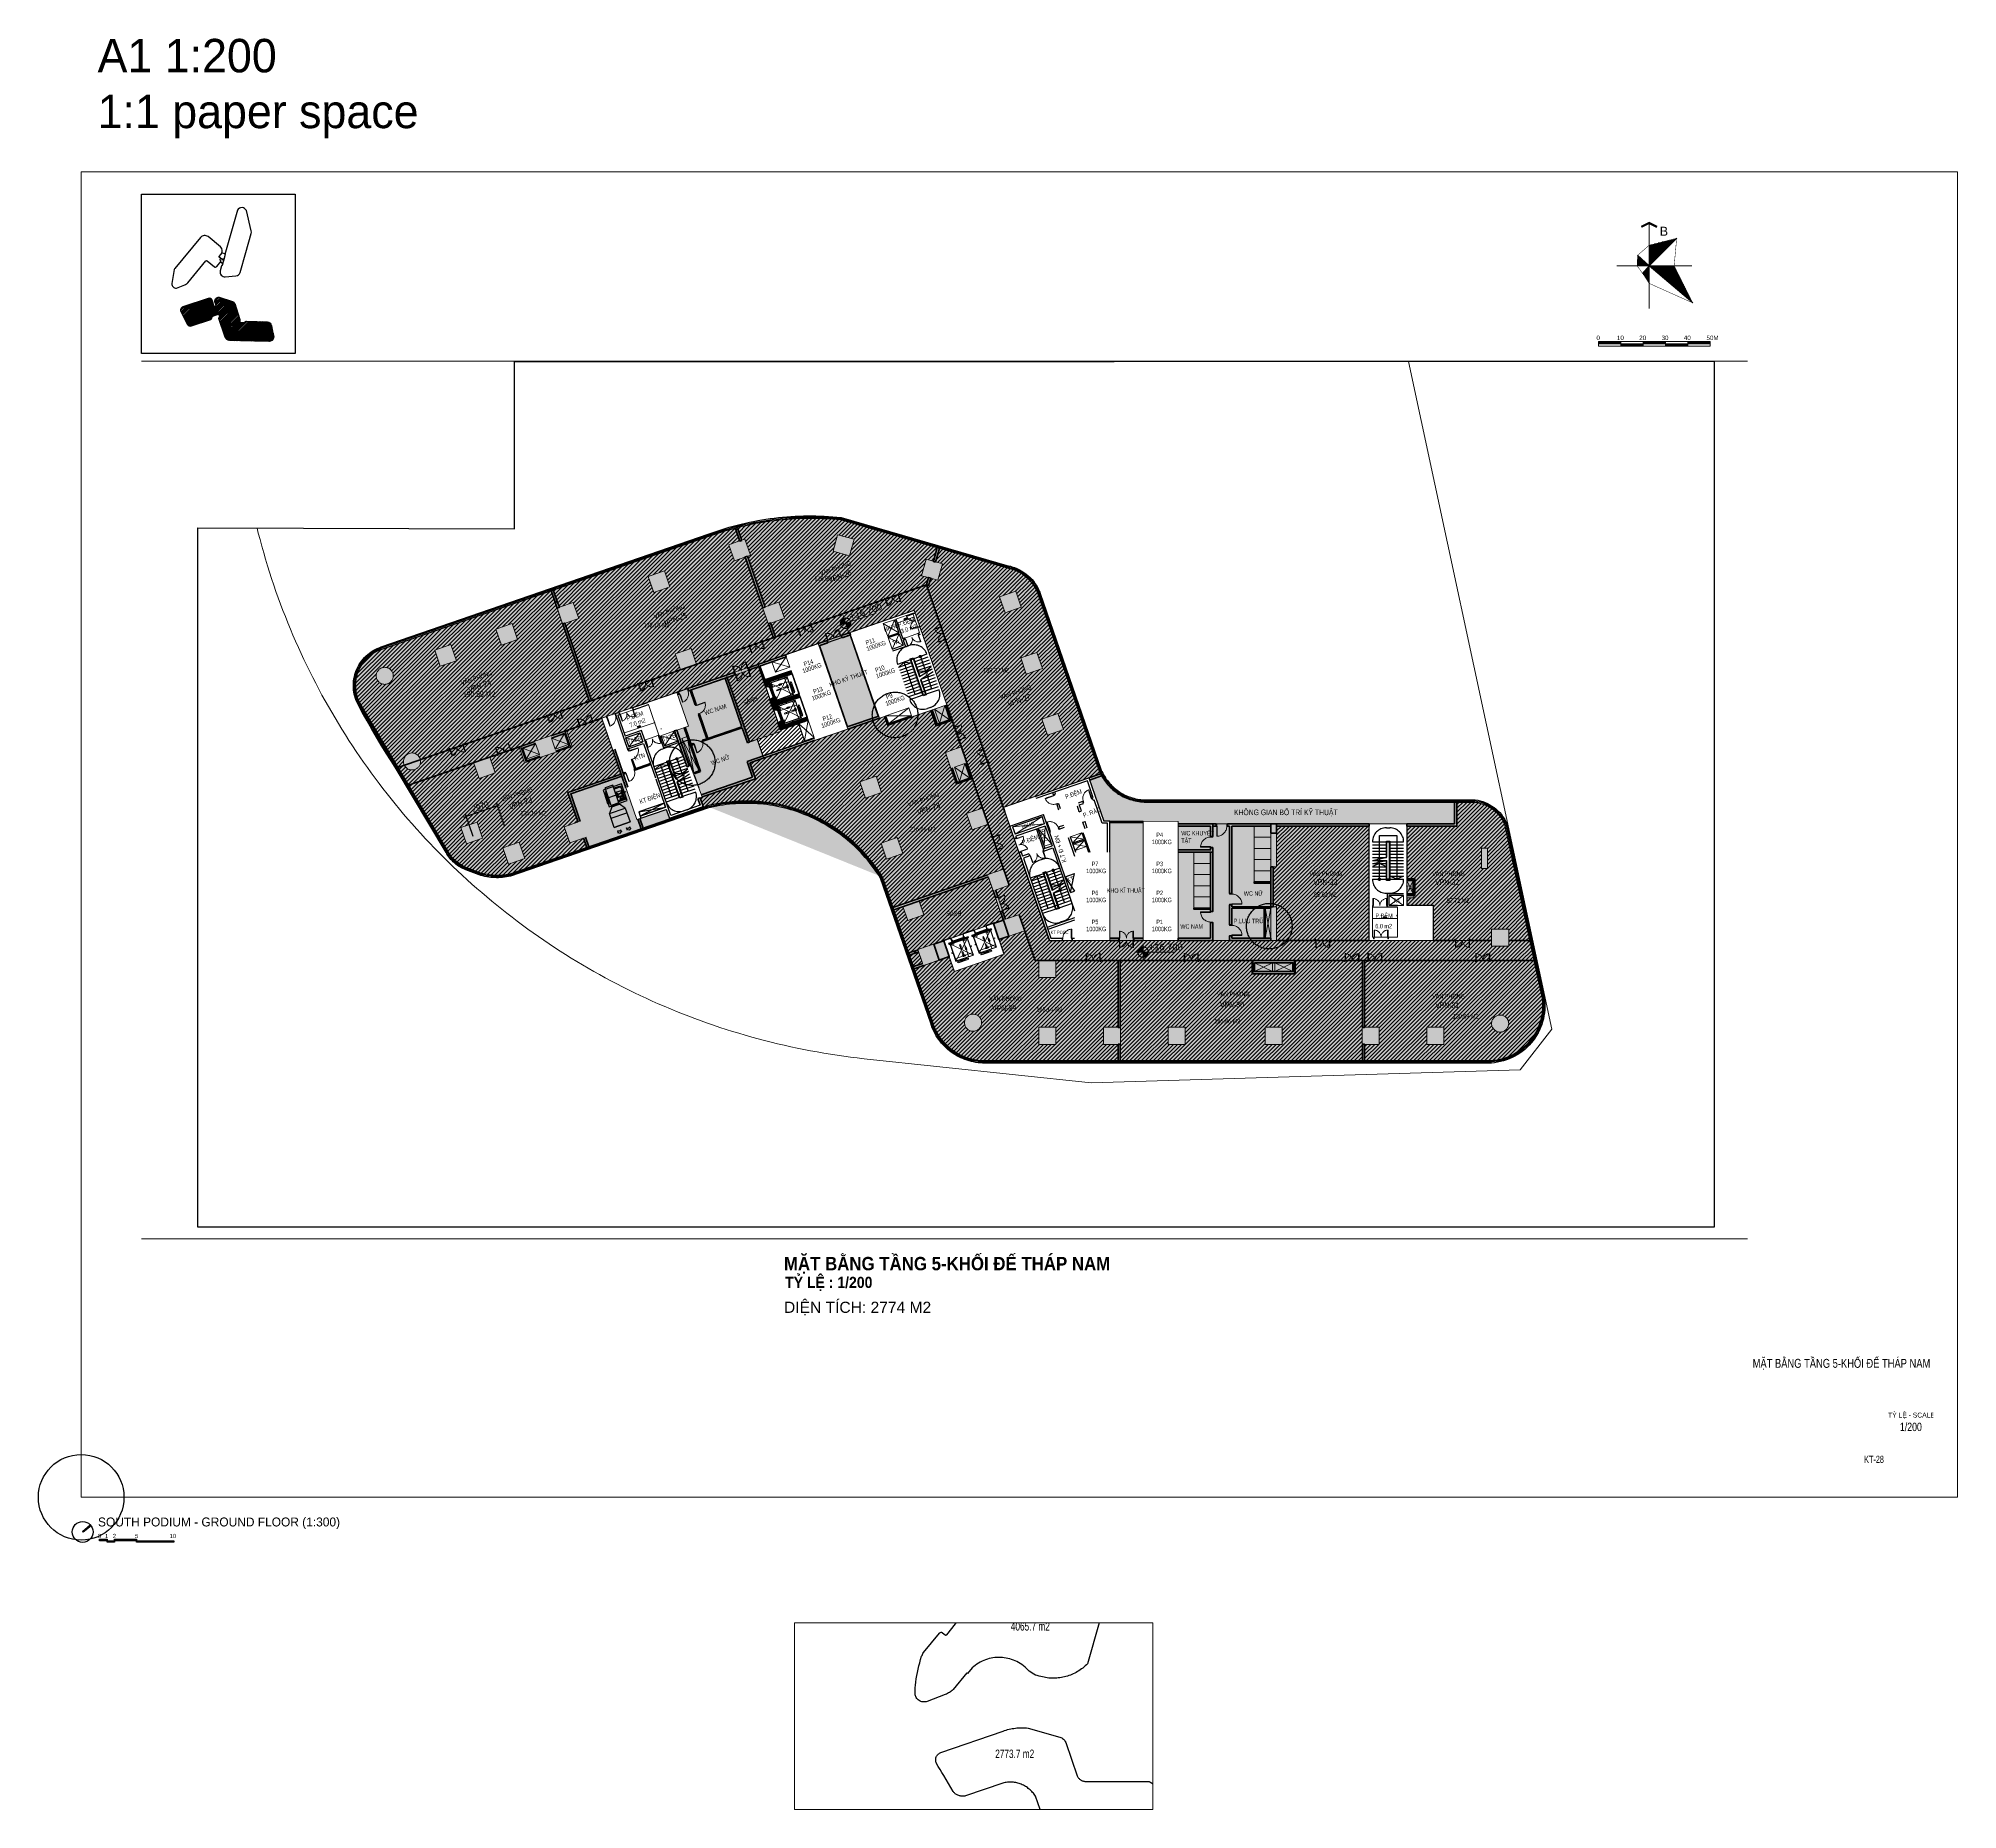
# Paper-space layout 'T1- S-P (5)' of a CAD drawing. Header units: millimetres. Extents: x 11632 to 12492, y 11869 to 12662.
# The model-space entities are those that its viewports show. They can reach past a viewport. Long polylines and large blocks are cut down to what shows.
import ezdxf
from ezdxf.enums import TextEntityAlignment as Align
from ezdxf.xclip import XClip

# ---------------------------------------------------------------- set-up
doc = ezdxf.new("R2010")
doc.units = ezdxf.units.MM
doc.header["$MEASUREMENT"] = 0
doc.header["$XCLIPFRAME"] = 0
for name, pattern in [('CENTER2', [1.125, 0.75, -0.125, 0.125, -0.125]), ('DASH', [0.35, 0.25, -0.1]), ('DASH2-1', [3, 2, -1]), ('HIDDEN', [0.375, 0.25, -0.125]), ('Xref_ST_MBDV Cot vach 30.7.2022$0$CENTERX2', [4, 2.5, -0.5, 0.5, -0.5]), ('Xref_ST_MBDV Cot vach 30.7.2022$0$HIDDEN', [0.375, 0.25, -0.125]), ('Xref_ST_MBDV Cot vach 30.7.2022$0$HIDDEN2', [0.1875, 0.125, -0.0625]), ('Xref_ST_MBDV Cot vach 30.7.2022$0$PHANTOMX2', [5, 2.5, -0.5, 0.5, -0.5, 0.5, -0.5])]:
    doc.linetypes.add(name, pattern=pattern)
doc.layers.get('0').update_dxf_attribs({"linetype": 'CONTINUOUS', "lineweight": 13})
doc.layers.get('Defpoints').update_dxf_attribs({"color": 5, "linetype": 'CONTINUOUS', "lineweight": 13})
for name, color, linetype in [('A-ANNO-ROOM GEN', 50, 'CONTINUOUS'), ('A-ANNO-TTLB', 50, 'CONTINUOUS'), ('A-FLOR-STRS', 1, 'CONTINUOUS'), ('A-GLAZ', 135, 'CONTINUOUS'), ('Ac2d_SSO', 53, 'CONTINUOUS'), ('DH-ong gio tuoi', 2, 'CONTINUOUS'), ('DH-ong hut khoi', 6, 'CONTINUOUS'), ('KT-Hatch', 251, 'CONTINUOUS'), ('KT-Net cot vach', 6, 'CONTINUOUS'), ('KT-Text', 7, 'CONTINUOUS'), ('NDT Thoat nuoc rua', 3, 'CENTER2'), ('TNG', 50, 'CONTINUOUS'), ('VCC-AC-THIET BI THONG GIO', 3, 'CONTINUOUS'), ('Xref_ST_MBDV Cot vach 30.7.2022$0$A-FLOR-STRS-ARROW', 8, 'CONTINUOUS'), ('Xref_ST_MBDV Cot vach 30.7.2022$0$IDEA - dim', 251, 'CONTINUOUS'), ('Xref_ST_MBDV Cot vach 30.7.2022$0$KT-Khuat', 9, 'Xref_ST_MBDV Cot vach 30.7.2022$0$HIDDEN'), ('Xref_ST_MBDV Cot vach 30.7.2022$0$KT-Net cot vach', 6, 'CONTINUOUS'), ('Xref_ST_MBDV Cot vach 30.7.2022$0$KT-Net manh', 139, 'CONTINUOUS'), ('Xref_ST_MBDV Cot vach 30.7.2022$0$KT-Text', 7, 'CONTINUOUS'), ('Xref_ST_MBDV Cot vach 30.7.2022$0$KT-Thay', 7, 'CONTINUOUS'), ('Xref_ST_MBDV Cot vach 30.7.2022$0$KT-Tuong', 1, 'CONTINUOUS')]:
    doc.layers.add(name, color=color, linetype=linetype)
for name, color, linetype, lineweight in [('A-DOOR', 1, 'CONTINUOUS', 9), ('CUA', 37, 'CONTINUOUS', 13), ('DO DIEN TICH THONG THUY', 141, 'CONTINUOUS', 13), ('G_Khung ten Layout', 7, 'CONTINUOUS', 5), ('KT-Chu viet', 255, 'CONTINUOUS', 20), ('KT-Ghi chu', 26, 'CONTINUOUS', 15), ('KT-Kich thuoc', 159, 'CONTINUOUS', 18), ('KT-lomo nuoc', 3, 'HIDDEN', 5), ('KT-Net cat', 1, 'CONTINUOUS', 40), ('KT-Net cua', 87, 'CONTINUOUS', 9), ('KT-Net manh', 251, 'CONTINUOUS', 13), ('KT-Net thay', 7, 'CONTINUOUS', 25), ('KT-Net to mau', 159, 'CONTINUOUS', 18), ('SPE-MEP-HVAC', 140, 'CONTINUOUS', 0), ('Xref_ST_MBDV Cot vach 30.7.2022$0$CUA', 37, 'CONTINUOUS', 13), ('Xref_ST_MBDV Cot vach 30.7.2022$0$KT-Net cua', 87, 'CONTINUOUS', 9), ('Xref_ST_MBDV Cot vach 30.7.2022$0$KT-Net thay', 7, 'CONTINUOUS', 15), ('Xref_ST_MBDV Cot vach 30.7.2022$0$KT-Noi that', 36, 'CONTINUOUS', 9)]:
    doc.layers.add(name, color=color, linetype=linetype, lineweight=lineweight)
doc.layers.add('KT- no plot', color=6, linetype='CONTINUOUS', plot=False)
doc.styles.add('00 Text ccu tieu de dam', font='arialbd.ttf', dxfattribs={"width": 0.7})
doc.styles.add('51KHUNG TEN$0$khung ten A1$1$Standard', font='', dxfattribs={"width": 0.9})
doc.styles.add('Arial', font='arial.ttf')
doc.styles.add('Arial Narrow', font='ARIALN.TTF')
doc.styles.add('font unicode ccu', font='arial.ttf')
doc.styles.add('Gothic', font='GOTHIC.TTF')
doc.styles.add('Site 01 Level 3$0$x_Site 1_Public area_Level 1 at +2.0$0$x_Site 1_Public area_Level 1 at +2.0$0$HBA-Text', font='GOTHIC.TTF')
doc.styles.add('Xref_ST_MBDV Cot vach 30.7.2022$0$Arial', font='arial.ttf', dxfattribs={"width": 0.7})
doc.styles.add('Xref_ST_MBDV Cot vach 30.7.2022$0$DIM', font='vnsimli.shx', dxfattribs={"width": 0.7})
doc.styles.add('Xref_ST_MBDV Cot vach 30.7.2022$0$xref.N.Cot vach tang N2$0$DIM', font='vnsimli.shx', dxfattribs={"width": 0.7})
doc.styles.get('51KHUNG TEN$0$khung ten A1$1$Standard').set_extended_font_data('.VnArialH')
doc.dimstyles.new('CCU_1-200', dxfattribs={"dimscale": 200, "dimtxt": 3, "dimasz": 1, "dimexe": 1, "dimexo": 2, "dimgap": 0.5, "dimtad": 1, "dimdec": 0, "dimdsep": 46, "dimtxsty": 'Arial Narrow', "dimblk": 'ARCHTICK', "dimcen": -1, "dimdle": 1, "dimclrd": 256, "dimclre": 256, "dimclrt": 3, "dimadec": 0, "dimazin": 2, "dimtfac": 0.1, "dimtdec": 0, "dimtix": 1, "dimtmove": 2, "dimatfit": 1, "dimfxl": 0, "dimtvp": 0.833333, "dimtolj": 1, "dimtzin": 12, "dimarcsym": 0})
doc.dimstyles.new('Xref_ST_MBDV Cot vach 30.7.2022$0$CCU 1-100 A1', dxfattribs={"dimscale": 100, "dimtxt": 2.2, "dimasz": 1, "dimexe": 1, "dimexo": 0, "dimgap": 1, "dimtad": 1, "dimdec": 0, "dimdsep": 46, "dimtxsty": 'Xref_ST_MBDV Cot vach 30.7.2022$0$DIM', "dimblk1": 'Xref_ST_MBDV Cot vach 30.7.2022$0$_ARCHTICK', "dimblk2": 'Xref_ST_MBDV Cot vach 30.7.2022$0$_ARCHTICK', "dimsah": 1, "dimcen": 0, "dimdle": 1, "dimclrd": 256, "dimclre": 256, "dimclrt": 31, "dimadec": 0, "dimazin": 0, "dimtfac": 1, "dimtdec": 0, "dimtix": 1, "dimtmove": 2, "dimatfit": 3, "dimldrblk": 'Xref_ST_MBDV Cot vach 30.7.2022$0$_ARCHTICK', "dimfxl": 0, "dimtolj": 1, "dimarcsym": 0})
doc.dimstyles.new('Xref_ST_MBDV Cot vach 30.7.2022$0$xref.N.Cot vach tang N2$0$CCU 1-100 A1', dxfattribs={"dimscale": 100, "dimtxt": 2.2, "dimasz": 1, "dimexe": 1, "dimexo": 0, "dimgap": 1, "dimtad": 1, "dimdec": 0, "dimdsep": 46, "dimtxsty": 'Xref_ST_MBDV Cot vach 30.7.2022$0$xref.N.Cot vach tang N2$0$DIM', "dimblk1": 'Xref_ST_MBDV Cot vach 30.7.2022$0$xref.N.Cot vach tang N2$0$_ARCHTICK', "dimblk2": 'Xref_ST_MBDV Cot vach 30.7.2022$0$xref.N.Cot vach tang N2$0$_ARCHTICK', "dimsah": 1, "dimcen": 0, "dimdle": 1, "dimclrd": 256, "dimclre": 256, "dimclrt": 31, "dimadec": 0, "dimazin": 0, "dimtfac": 1, "dimtdec": 0, "dimtix": 1, "dimtmove": 2, "dimatfit": 3, "dimldrblk": 'Xref_ST_MBDV Cot vach 30.7.2022$0$xref.N.Cot vach tang N2$0$_ARCHTICK', "dimfxl": 0, "dimtolj": 1, "dimarcsym": 0})
pattern_1 = [(0, (543.90207, 333.1919), (2e-16, 0.43226266), [])]
pattern_2 = [(45, (315000, -5e-07), (-176.7766953, 176.7766953), [])]

# ---------------------------------------------------------------- blocks, each defined once
blk = doc.blocks.new('key pln 3')
h = blk.add_hatch()
h.set_pattern_fill('ANSI31', color=256, scale=2)
h.set_pattern_definition([(45, (4560.94364, 6177.40127), (-0.176776695, 0.176776695), [])])
edge = h.paths.add_edge_path()
edge.add_line((11748.09, 12443.37), (11748.08, 12443.47))
edge.add_line((11748.08, 12443.47), (11749.07, 12443.8))
edge.add_line((11749.07, 12443.8), (11749.63, 12443.98))
edge.add_line((11749.63, 12443.98), (11749.02, 12445.84))
edge.add_line((11749.02, 12445.84), (11748.58, 12445.7))
edge.add_line((11748.58, 12445.7), (11748.13, 12447.07))
edge.add_arc((11747.48, 12446.84), 0.693, 19.5548, 108.9533)
edge.add_line((11747.26, 12447.49), (11741.58, 12445.63))
edge.add_arc((11741.82, 12444.88), 0.781, 108.2427, 206.764)
edge.add_line((11741.12, 12444.53), (11742.55, 12441.71))
edge.add_arc((11743.24, 12442.06), 0.781, 206.764, 288.2427)
edge.add_line((11743.49, 12441.32), (11747.58, 12442.67))
edge.add_arc((11747.4, 12443.33), 0.685, 285.2461, 363.4872)
edge = h.paths.add_edge_path()
edge.add_line((11761.76, 12439.67), (11761.88, 12439.12))
edge.add_arc((11760.92, 12438.85), 0.995, -91.087, 15.7557, ccw=False)
edge.add_line((11760.9, 12437.86), (11754.45, 12437.99))
edge.add_line((11754.45, 12437.99), (11752.03, 12438.04))
edge.add_arc((11752.05, 12439.11), 1.07, 198.2427, 268.8294, ccw=False)
edge.add_line((11751.03, 12438.78), (11749.65, 12442.96))
edge.add_arc((11749.91, 12443.07), 0.286, 106.3617, 201.6774, ccw=False)
edge.add_line((11749.83, 12443.34), (11748.93, 12446.09))
edge.add_line((11748.93, 12446.09), (11748.86, 12446.32))
edge.add_line((11748.86, 12446.32), (11748.79, 12446.52))
edge.add_arc((11749.59, 12446.87), 0.873, 85.3803, 203.8775, ccw=False)
edge.add_line((11749.66, 12447.74), (11752.65, 12446.83))
edge.add_arc((11752.42, 12446.08), 0.781, 18.239, 73.0931, ccw=False)
edge.add_line((11753.17, 12446.33), (11753.94, 12443.99))
edge.add_line((11753.94, 12443.99), (11754.26, 12443))
edge.add_arc((11753.24, 12442.67), 1.07, -1.2338, 18.2361, ccw=False)
edge.add_line((11754.31, 12442.64), (11754.3, 12442.09))
edge.add_line((11754.3, 12442.09), (11755.47, 12442.07))
edge.add_arc((11755.75, 12442.08), 0.278, 88.8323, 181.9194, ccw=False)
edge.add_line((11755.76, 12442.36), (11760.53, 12442.26))
edge.add_arc((11760.35, 12441.21), 1.07, 9.1675, 80.3782, ccw=False)
edge.add_line((11761.4, 12441.38), (11761.75, 12439.71))
edge.add_line((11761.75, 12439.71), (11761.76, 12439.67))
blk.add_lwpolyline([(11732.27, 12470.85), (11766.7, 12470.85), (11766.7, 12435.15), (11732.27, 12435.15)], close=True)
for points in [[(11755.65, 12457.76), (11756.87, 12462.05, 0.129951), (11756.88, 12462.66), (11755.79, 12467.16, 0.625511), (11753.78, 12467.26), (11750.95, 12457.3, 0.071081), (11750.97, 12457.15, -0.123755), (11750.96, 12457.04), (11750.35, 12454.88, -0.147045), (11750.29, 12454.84, 0.231163), (11750.24, 12454.77), (11749.93, 12453.67, 0.52751), (11751.06, 12452.31), (11753.46, 12452.54, 0.308703), (11754.39, 12453.32)], [(11750.07, 12456.44), (11749.63, 12456.8), (11750.12, 12457.4, 0.400722), (11749.99, 12459.01), (11747.19, 12461.33, 0.414214), (11745.54, 12461.17), (11739.77, 12454.19, 0.085016), (11739.64, 12453.96), (11739.07, 12450.83, 0.487826), (11740.12, 12449.82), (11741.98, 12450.54, 0.080267), (11742.7, 12450.98), (11746.74, 12455.88, -0.414214), (11747.01, 12455.9), (11748.61, 12454.59, 0.414214), (11749.16, 12454.64), (11750.14, 12455.83), (11750.14, 12455.83), (11749.95, 12455.59), (11750.17, 12455.86), (11749.82, 12456.14)], [(11749.72, 12456.91, 0.421826), (11750.79, 12456.44), (11750.42, 12455.13, 0.522496), (11749.91, 12455.55), (11750.17, 12455.86), (11749.82, 12456.14), (11750.07, 12456.44), (11749.63, 12456.8)], [(11748.09, 12443.37), (11748.08, 12443.47), (11749.07, 12443.8), (11749.63, 12443.98), (11749.63, 12443.98), (11749.02, 12445.84), (11748.58, 12445.7), (11748.13, 12447.07, 0.411142), (11747.26, 12447.49), (11741.58, 12445.63, 0.458476), (11741.12, 12444.53), (11742.55, 12441.71, 0.371294), (11743.49, 12441.32), (11747.58, 12442.67, 0.355303)], [(11761.76, 12439.67), (11761.88, 12439.12, -0.503181), (11760.9, 12437.86), (11754.45, 12437.99), (11752.03, 12438.04, -0.318116), (11751.03, 12438.78), (11749.65, 12442.96, -0.441656), (11749.83, 12443.34), (11748.93, 12446.09), (11748.86, 12446.32), (11748.79, 12446.52, -0.56864), (11749.66, 12447.74, -0.062617), (11749.66, 12447.74), (11752.65, 12446.83, -0.244024), (11753.17, 12446.33), (11753.94, 12443.99), (11754.26, 12443, -0.085159), (11754.31, 12442.64), (11754.3, 12442.09), (11755.47, 12442.07, -0.430084), (11755.76, 12442.36), (11760.53, 12442.26, -0.321116), (11761.4, 12441.38), (11761.75, 12439.71)]]:
    blk.add_lwpolyline(points, format="xyb", close=True)
blk.add_lwpolyline([(11749.63, 12456.8), (11750.12, 12457.4, 0.0437), (11750.24, 12457.57, 0.037144), (11750.31, 12457.73), (11751.02, 12457.53), (11750.96, 12457.04), (11750.96, 12457.04), (11750.66, 12455.96), (11749.63, 12456.8)], format="xyb")
blk = doc.blocks.new('A$C4CCE69DF')
blk.add_wipeout([(0, 13.02), (22.08, 13.02), (22.08, 0), (0, 0)]).dxf.layer = 'KT-Kich thuoc'
at = {"color": 2, "style": '51KHUNG TEN$0$khung ten A1$1$Standard'}
for s, height, width, p in [('tû lÖ - scale:', 2.2026, 0.9, (0.91, 8.7)), ('1/200', 3.754, 0.75, (6.22, 2.64))]:
    blk.add_text(s, height=height, dxfattribs=dict(at, width=width)).set_placement(p)
blk = doc.blocks.new('A$C26CB0A68')
blk.add_wipeout([(75.79, 72.49), (0, 72.49), (0, 0), (75.79, 0)]).dxf.layer = 'KT- no plot'
at = {"layer": 'G_Khung ten Layout'}
h = blk.add_hatch(dxfattribs=at)
h.set_pattern_fill('ANSI31', color=8, scale=3.458101, angle=315, style=0)
h.set_pattern_definition([(0, (-21356.84503, -80365.2544), (2e-16, 0.432262656), [])])
h.paths.add_polyline_path([(46.77, 55.5), (34.42, 52.36), (34.42, 43.16)])
h = blk.add_hatch(dxfattribs=at)
h.set_pattern_fill('ANSI31', color=8, scale=3.458101, angle=315, style=0)
h.set_pattern_definition(pattern_1)
h.paths.add_polyline_path([(29.03, 43.16), (34.42, 43.16), (29.25, 47.87)])
h = blk.add_hatch(dxfattribs=at)
h.set_pattern_fill('ANSI31', color=8, scale=3.458101, angle=315, style=0)
h.set_pattern_definition(pattern_1)
h.paths.add_polyline_path([(34.42, 43.16), (31.5, 39.79), (34.42, 35.3)])
h = blk.add_hatch(dxfattribs=at)
h.set_pattern_fill('ANSI31', color=8, scale=3.458101, angle=315, style=0)
h.set_pattern_definition(pattern_1)
h.paths.add_polyline_path([(45.65, 43.16), (34.42, 43.16), (53.96, 26.55)])
for points in [[(21.78, 9.18), (11.78, 9.18), (11.78, 8.18), (21.78, 8.18)], [(41.78, 9.18), (31.78, 9.18), (31.78, 8.18), (41.78, 8.18)], [(61.78, 9.18), (51.78, 9.18), (51.78, 8.18), (61.78, 8.18)], [(21.78, 8.18), (21.78, 7.18), (31.78, 7.18), (31.78, 8.18)], [(41.78, 8.18), (41.78, 7.18), (51.78, 7.18), (51.78, 8.18)]]:
    blk.add_hatch(color=256, dxfattribs=at).paths.add_polyline_path(points)
for p, q in [((34.42, 62.36), (34.42, 23.96)), ((34.42, 43.16), (46.77, 55.5)), ((20.02, 43.16), (53.62, 43.16)), ((29.25, 47.87), (34.42, 43.16)), ((34.42, 43.16), (31.5, 39.79)), ((34.42, 43.16), (53.96, 26.55))]:
    blk.add_line(p, q, dxfattribs=at)
at = {"layer": 'G_Khung ten Layout', "flags": 128}
for points, const_width in [([(30.88, 60.6), (34.42, 62.36), (37.96, 60.6)], 0.96), ([(29.03, 43.16), (29.25, 47.87), (34.42, 52.36), (46.77, 55.5), (45.65, 43.16), (53.96, 26.55), (34.42, 35.3), (31.5, 39.79), (29.03, 43.16)], 0.2)]:
    blk.add_lwpolyline(points, dxfattribs=dict(at, const_width=const_width))
at = {"layer": 'G_Khung ten Layout'}
for points in [[(11.78, 9.18), (61.78, 9.18), (61.78, 8.18), (11.78, 8.18)], [(11.78, 8.18), (61.78, 8.18), (61.78, 7.18), (11.78, 7.18)]]:
    blk.add_lwpolyline(points, close=True, dxfattribs=at)
for points in [[(11.78, 7.18), (11.78, 9.18)], [(21.78, 7.18), (21.78, 9.18)], [(31.78, 7.18), (31.78, 9.18)], [(41.78, 7.18), (41.78, 9.18)], [(51.78, 7.18), (51.78, 9.18)]]:
    blk.add_lwpolyline(points, dxfattribs=at)
at = {"layer": 'G_Khung ten Layout', "style": 'Arial'}
blk.add_text('B', height=4, dxfattribs=at).set_placement((39.19, 56.67))
for s, p in [('0', (12.34, 10.89)), ('10', (23.09, 10.89)), ('20', (33.09, 10.89)), ('30', (43.09, 10.89)), ('40', (53.09, 10.89)), ('50M', (65.57, 10.89))]:
    blk.add_text(s, height=2, dxfattribs=at).set_placement(p, align=Align.MIDDLE_RIGHT)
blk = doc.blocks.new('*U274')
for p, q in [((-1260, 525), (-1300, 525)), ((-1260, 100), (-1300, 100)), ((-1280, 100), (-1280, 525)), ((-90, 525), (-50, 525)), ((-90, 100), (-50, 100)), ((-70, 100), (-70, 525))]:
    blk.add_line(p, q)
for points in [[(-1350, -150), (-1290, -150), (-1290, -40), (-1300, -40), (-1300, 0), (-1350, 0)], [(-1300, 0), (-1260, 0), (-1260, 625), (-1300, 625)], [(-50, 0), (-90, 0), (-90, 625), (-50, 625)], [(0, -150), (-60, -150), (-60, -40), (-50, -40), (-50, 0), (0, 0)]]:
    blk.add_lwpolyline(points, close=True)
at = {"linetype": 'Xref_ST_MBDV Cot vach 30.7.2022$0$HIDDEN2', "ltscale": 200}
for centre, start, end in [((-1300, 0), 0, 89.99996), ((-50, 0), 90.00004, 180)]:
    blk.add_arc(centre, 625, start, end, dxfattribs=at)
blk = doc.blocks.new('*U296')
blk.add_line((-70, 100), (-70, 700))
for points in [[(-900, -100), (-840, -100), (-840, -40), (-850, -40), (-850, 0), (-900, 0)], [(-50, 0), (-50, 800), (-90, 800), (-90, 0)], [(-50, 100), (-90, 100), (-90, 700), (-50, 700)], [(0, -100), (-60, -100), (-60, -40), (-50, -40), (-50, 0), (0, 0)]]:
    blk.add_lwpolyline(points, close=True)
at = {"linetype": 'Xref_ST_MBDV Cot vach 30.7.2022$0$HIDDEN', "ltscale": 200}
blk.add_arc((-50, 0), 800, 90, 180, dxfattribs=at)
blk = doc.blocks.new('*U379')
for p, q in [((-1260, 526), (-1300, 526)), ((-1260, 101), (-1300, 101)), ((-1280, 101), (-1280, 526)), ((-90, 525), (-50, 525)), ((-90, 100), (-50, 100)), ((-70, 100), (-70, 525))]:
    blk.add_line(p, q)
for points in [[(-1350, -99), (-1290, -99), (-1290, -39), (-1300, -39), (-1300, 1), (-1350, 1)], [(-1300, 1), (-1260, 1), (-1259, 626), (-1299, 626)], [(-50, 0), (-90, 0), (-89, 625), (-49, 625)], [(0, -100), (-60, -100), (-60, -40), (-50, -40), (-50, 0), (0, 0)]]:
    blk.add_lwpolyline(points, close=True)
at = {"linetype": 'Xref_ST_MBDV Cot vach 30.7.2022$0$HIDDEN2', "ltscale": 200}
for centre, start, end in [((-1300, 1), 359.94859, 89.94855), ((-50, 0), 89.94863, 179.94859)]:
    blk.add_arc(centre, 625, start, end, dxfattribs=at)
blk = doc.blocks.new('*U273')
for p, q in [((-1260, 525), (-1300, 525)), ((-1260, 100), (-1300, 100)), ((-1280, 100), (-1280, 525)), ((-90, 525), (-50, 525)), ((-90, 100), (-50, 100)), ((-70, 100), (-70, 525))]:
    blk.add_line(p, q)
for points in [[(-1350, -100), (-1290, -100), (-1290, -40), (-1300, -40), (-1300, 0), (-1350, 0)], [(-1300, 0), (-1260, 0), (-1260, 625), (-1300, 625)], [(-50, 0), (-90, 0), (-90, 625), (-50, 625)], [(0, -100), (-60, -100), (-60, -40), (-50, -40), (-50, 0), (0, 0)]]:
    blk.add_lwpolyline(points, close=True)
at = {"linetype": 'Xref_ST_MBDV Cot vach 30.7.2022$0$HIDDEN2', "ltscale": 200}
for centre, start, end in [((-1300, 0), 0, 89.99996), ((-50, 0), 90.00004, 180)]:
    blk.add_arc(centre, 625, start, end, dxfattribs=at)
blk = doc.blocks.new('Xref_ST_MBDV Cot vach 30.7.2022$0$_Open90')
at = {"color": 0, "linetype": 'ByBlock', "lineweight": -2}
for p, q in [((0, 0), (-1, 0)), ((-0.5, 0.5), (0, 0)), ((0, 0), (-0.5, -0.5))]:
    blk.add_line(p, q, dxfattribs=at)
blk = doc.blocks.new('*D27')
at = {"layer": 'Defpoints', "color": 5, "transparency": 16777216}
for p, q in [((-2230, 1494), (-2230, 1596)), ((-2180, 1546), (-1728, 1546)), ((-780, 1546), (-1372, 1546)), ((-730, 1457), (-730, 1596))]:
    blk.add_line(p, q, dxfattribs=at)
at = {"layer": 'Defpoints', "color": 0, "transparency": 16777216}
for p in [(-2230, 1546), (-2230, 1494), (-730, 1457)]:
    blk.add_point(p, dxfattribs=at)
at = {"layer": 'Defpoints', "color": 5, "transparency": 16777216, "xscale": 50, "yscale": 50, "zscale": 50, "rotation": 180}
blk.add_blockref('Xref_ST_MBDV Cot vach 30.7.2022$0$_Open90', (-2230, 1546), dxfattribs=at)
at = {"layer": 'Defpoints', "color": 5, "transparency": 16777216, "xscale": 50, "yscale": 50, "zscale": 50}
blk.add_blockref('Xref_ST_MBDV Cot vach 30.7.2022$0$_Open90', (-730, 1546), dxfattribs=at)
at = {"layer": 'Defpoints', "color": 5, "transparency": 16777216, "insert": (-1550, 1546), "char_height": 110, "attachment_point": 5, "style": 'Xref_ST_MBDV Cot vach 30.7.2022$0$DIM'}
blk.add_mtext('\\A1;1500', dxfattribs=at)
blk = doc.blocks.new('Xref_ST_MBDV Cot vach 30.7.2022$0$_ARCHTICK')
at = {"color": 0, "linetype": 'ByBlock', "const_width": 0.15}
blk.add_lwpolyline([(-0.5, -0.5), (0.5, 0.5)], dxfattribs=at)
blk = doc.blocks.new('*D28')
at = {"layer": 'Defpoints', "color": 5, "transparency": 16777216}
for p, q in [((-879, 1950), (-1000, 1950)), ((-950, 1900), (-950, 1328)), ((-879, 350), (-1000, 350)), ((-950, 400), (-950, 972))]:
    blk.add_line(p, q, dxfattribs=at)
at = {"layer": 'Defpoints', "color": 0, "transparency": 16777216}
for p in [(-879, 1950), (-950, 350), (-879, 350)]:
    blk.add_point(p, dxfattribs=at)
at = {"layer": 'Defpoints', "color": 5, "transparency": 16777216, "xscale": 50, "yscale": 50, "zscale": 50}
for p, rotation in [((-950, 1950), 90), ((-950, 350), 270)]:
    blk.add_blockref('Xref_ST_MBDV Cot vach 30.7.2022$0$_Open90', p, dxfattribs=dict(at, rotation=rotation))
at = {"layer": 'Defpoints', "color": 5, "transparency": 16777216, "insert": (-950, 1150), "char_height": 110, "attachment_point": 5, "rotation": 90, "style": 'Xref_ST_MBDV Cot vach 30.7.2022$0$DIM'}
blk.add_mtext('\\A1;1600', dxfattribs=at)
blk = doc.blocks.new('*U295')
blk.add_line((70, -100), (70, -700))
for points in [[(0, 100), (60, 100), (60, 40), (50, 40), (50, 0), (0, 0)], [(50, 0), (50, -800), (90, -800), (90, 0)], [(900, 100), (840, 100), (840, 40), (850, 40), (850, 0), (900, 0)], [(50, -100), (90, -100), (90, -700), (50, -700)]]:
    blk.add_lwpolyline(points, close=True)
at = {"linetype": 'Xref_ST_MBDV Cot vach 30.7.2022$0$HIDDEN', "ltscale": 200}
blk.add_arc((50, 0), 800, 270, 0, dxfattribs=at)
blk = doc.blocks.new('*U297')
blk.add_line((70, 100), (70, 700))
for points in [[(0, -100), (60, -100), (60, -40), (50, -40), (50, 0), (0, 0)], [(50, 0), (50, 800), (90, 800), (90, 0)], [(50, 100), (90, 100), (90, 700), (50, 700)], [(900, -100), (840, -100), (840, -40), (850, -40), (850, 0), (900, 0)]]:
    blk.add_lwpolyline(points, close=True)
at = {"linetype": 'Xref_ST_MBDV Cot vach 30.7.2022$0$HIDDEN', "ltscale": 200}
blk.add_arc((50, 0), 800, 0, 90, dxfattribs=at)
blk = doc.blocks.new('210204_1m door')
for points in [[(0, 0), (50, 0), (50, 200), (0, 200)], [(50, 200), (50, 1100), (90, 1100), (90, 200)], [(950, 0), (1000, 0), (1000, 200), (950, 200)]]:
    blk.add_lwpolyline(points, close=True)
at = {"color": 8}
blk.add_arc((50, 200), 900, 0, 90, dxfattribs=at)
blk = doc.blocks.new('*U378')
blk.add_line((-70, -100), (-72, -700))
for points in [[(-900, 103), (-840, 103), (-840, 43), (-850, 43), (-850, 3), (-900, 3)], [(-50, 0), (-53, -800), (-93, -800), (-90, 0)], [(0, 100), (-60, 100), (-60, 40), (-50, 40), (-50, 0), (0, 0)], [(-50, -100), (-90, -100), (-92, -700), (-52, -700)]]:
    blk.add_lwpolyline(points, close=True)
at = {"linetype": 'Xref_ST_MBDV Cot vach 30.7.2022$0$HIDDEN', "ltscale": 200}
blk.add_arc((-50, 0), 800, 179.81103, 269.81103, dxfattribs=at)
blk = doc.blocks.new('FAN 29K')
at = {"layer": 'VCC-AC-THIET BI THONG GIO'}
for p, q in [((282174, 782967), (282174, 783701)), ((282174, 783701), (283829, 783701)), ((282174, 782967), (283829, 782967)), ((283544, 783776), (282274, 783776)), ((282274, 783701), (282274, 783776)), ((282274, 782347), (282274, 782967)), ((282349, 782347), (282349, 782967)), ((282409, 783701), (282409, 783776)), ((282477, 782773), (282477, 782240)), ((282638, 782347), (282638, 782967)), ((282688, 782347), (282688, 782967)), ((283036, 782927), (282781, 782927)), ((282781, 782832), (282781, 782927)), ((283036, 782832), (282781, 782832)), ((282848, 782832), (282848, 782927)), ((282884, 782234), (282884, 782967)), ((282934, 782234), (282934, 782967)), ((282978, 782832), (282978, 782927)), ((283036, 782832), (283036, 782927)), ((283130, 782347), (283130, 782967)), ((283409, 783701), (283409, 783776)), ((283469, 782347), (283469, 782967)), ((283544, 783701), (283544, 783776)), ((283544, 782347), (283544, 782967)), ((283829, 782967), (283829, 783701)), ((283544, 782347), (282274, 782347)), ((282361, 782349), (282361, 782689)), ((282361, 782689), (282592, 782689)), ((282361, 782349), (282592, 782349)), ((282463, 782349), (282463, 782289)), ((282463, 782289), (282491, 782289)), ((282491, 782349), (282491, 782289)), ((282592, 782689), (282592, 782349)), ((282592, 782579), (282607, 782579)), ((282592, 782399), (282607, 782399)), ((282607, 782399), (282607, 782579)), ((282607, 782579), (282638, 782579)), ((282607, 782579), (282607, 782399)), ((282607, 782514), (282638, 782514)), ((282607, 782464), (282638, 782464)), ((282607, 782399), (282638, 782399)), ((283036, 782484), (282781, 782484)), ((282781, 782389), (282781, 782484)), ((283036, 782389), (282781, 782389)), ((282848, 782389), (282848, 782484)), ((282934, 782234), (282884, 782234)), ((282978, 782389), (282978, 782484)), ((283036, 782389), (283036, 782484))]:
    blk.add_line(p, q, dxfattribs=at)
at = {"layer": 'VCC-AC-THIET BI THONG GIO', "ltscale": 300}
blk.add_line((282909, 782067), (282909, 783896), dxfattribs=at)
at = {"layer": 'VCC-AC-THIET BI THONG GIO'}
for centre in [(282815, 782881), (283014, 782881), (282815, 782435), (283014, 782435)]:
    blk.add_circle(centre, 8, dxfattribs=at)
blk = doc.blocks.new('mui ten gio')
at = {"ltscale": 100}
blk.add_lwpolyline([(26442, 738001), (26566, 737786), (26566, 737851), (26717, 737851), (26631, 738001), (26717, 738151), (26566, 738151), (26566, 738216)], close=True, dxfattribs=at)
blk = doc.blocks.new('CO NOI MEM QUAT HK')
for points in [[(-35468074, -3065363), (-35468084, -3065358), (-35468064, -3065348), (-35468084, -3065338), (-35468064, -3065328), (-35468085, -3065318), (-35468065, -3065308), (-35468085, -3065298), (-35468065, -3065288), (-35468085, -3065278), (-35468065, -3065268), (-35468085, -3065258), (-35468065, -3065248), (-35468085, -3065238), (-35468065, -3065228), (-35468085, -3065218), (-35468075, -3065213)], [(-35468075, -3065213), (-35467341, -3065211)], [(-35468074, -3065363), (-35467340, -3065361)], [(-35468065, -3065228), (-35467351, -3065226)], [(-35468065, -3065248), (-35467351, -3065246)], [(-35468065, -3065268), (-35467351, -3065266)], [(-35468065, -3065288), (-35467351, -3065286)], [(-35468065, -3065308), (-35467351, -3065306)], [(-35468064, -3065328), (-35467350, -3065326)], [(-35468064, -3065348), (-35467350, -3065346)], [(-35467340, -3065361), (-35467330, -3065355), (-35467350, -3065346), (-35467330, -3065335), (-35467350, -3065326), (-35467331, -3065315), (-35467351, -3065306), (-35467331, -3065295), (-35467351, -3065286), (-35467331, -3065275), (-35467351, -3065266), (-35467331, -3065255), (-35467351, -3065246), (-35467331, -3065235), (-35467351, -3065226), (-35467331, -3065215), (-35467341, -3065211)]]:
    blk.add_lwpolyline(points)
blk = doc.blocks.new('A$C8b9cf8a6')
at = {"color": 254}
for points in [[(-84897, 29722), (-85221, 30668)], [(-84886, 29737), (-85204, 30664)], [(-84867, 29743), (-85185, 30670)], [(-84849, 29750), (-85166, 30677)], [(-84830, 29756), (-85147, 30683)], [(-84811, 29763), (-85128, 30690)], [(-84792, 29769), (-85109, 30696)], [(-84773, 29776), (-85090, 30703)], [(-84755, 29771), (-85079, 30717)], [(-84897, 29722), (-84889, 29714), (-84886, 29737), (-84870, 29721), (-84867, 29743), (-84852, 29727), (-84849, 29750), (-84833, 29734), (-84830, 29756), (-84814, 29740), (-84811, 29763), (-84795, 29747), (-84792, 29769), (-84776, 29753), (-84773, 29776), (-84757, 29760), (-84755, 29771)]]:
    blk.add_lwpolyline(points, dxfattribs=at)
at = {"layer": 'Ac2d_SSO', "ltscale": 10}
blk.add_lwpolyline([(-84799, 29450), (-83165, 30015), (-83678, 31498), (-85312, 30933)], close=True, dxfattribs=at)
at = {"layer": 'DH-ong hut khoi'}
blk.add_lwpolyline([(-83865, 29669), (-84560, 29431), (-84760, 28833), (-83341, 29320)], close=True, dxfattribs=at)
for points in [[(-82920, 28091), (-84339, 27604), (-84760, 28833), (-83341, 29320), (-82920, 28091)], [(-84339, 27604), (-82920, 28091)]]:
    blk.add_lwpolyline(points, dxfattribs=at)
at = {"layer": 'DH-ong hut khoi', "ltscale": 300}
blk.add_lwpolyline([(-84620, 28423), (-83201, 28911)], dxfattribs=at)
at = {"layer": 'Ac2d_SSO', "xscale": -1, "rotation": 199.0737919075046}
blk.add_blockref('CO NOI MEM QUAT HK', (34437932, 8722960), dxfattribs=at)
at = {"layer": 'DH-ong gio tuoi', "xscale": -0.9999999999999998, "zscale": -0.9999999999999998, "rotation": 288.7809968823773}
blk.add_blockref('mui ten gio', (-773195, -235283), dxfattribs=at)
at = {"layer": 'DH-ong gio tuoi', "zscale": -1, "rotation": 108.7809968823773}
blk.add_blockref('mui ten gio', (623417, 239647), dxfattribs=at)
at = {"layer": 'VCC-AC-THIET BI THONG GIO', "rotation": 108.9004045131869}
blk.add_blockref('FAN 29K', (748241, 16472), dxfattribs=at)
blk = doc.blocks.new('CAODOSAN')
at = {"layer": 'KT-Ghi chu'}
h = blk.add_hatch(color=256, dxfattribs=at)
edge = h.paths.add_edge_path()
edge.add_ellipse((286, 0), major_axis=(130, 130), ratio=1, start_angle=45, end_angle=135)
edge.add_line((102, 0), (286, 0))
edge.add_line((286, 0), (286, 184))
h = blk.add_hatch(color=256, dxfattribs=at)
edge = h.paths.add_edge_path()
edge.add_ellipse((286, 0), major_axis=(130, 130), ratio=1, start_angle=225, end_angle=315)
edge.add_line((469, 0), (286, 0))
edge.add_line((286, 0), (286, -184))
for p, q in [((286, 286), (286, -286)), ((1407, 0), (0, 0))]:
    blk.add_line(p, q, dxfattribs=at)
blk.add_circle((286, 0), 184, dxfattribs=at)
at = {"style": 'font unicode ccu'}
for tag, p in [('FL', (493, 59)), ('SL', (490, -292))]:
    blk.add_attdef(tag, p, '', height=230, dxfattribs=at)
blk = doc.blocks.new('*U424')
at = {"linetype": 'HIDDEN', "ltscale": 500}
for p, q in [((1680, 700), (0, 0)), ((0, 700), (1680, 0))]:
    blk.add_line(p, q, dxfattribs=at)
blk.add_lwpolyline([(0, 700), (1680, 700), (1680, 0), (0, 0)], close=True, dxfattribs=at)
blk = doc.blocks.new('*U425')
at = {"linetype": 'HIDDEN', "ltscale": 500}
for p, q in [((700, 2800), (0, 0)), ((0, 2800), (700, 0))]:
    blk.add_line(p, q, dxfattribs=at)
blk.add_lwpolyline([(0, 2800), (700, 2800), (700, 0), (0, 0)], close=True, dxfattribs=at)
blk = doc.blocks.new('*U419')
at = {"linetype": 'HIDDEN', "ltscale": 500}
for p, q in [((850, 1350), (0, 0)), ((0, 1350), (850, 0))]:
    blk.add_line(p, q, dxfattribs=at)
blk.add_lwpolyline([(0, 1350), (850, 1350), (850, 0), (0, 0)], close=True, dxfattribs=at)
blk = doc.blocks.new('*U418')
at = {"linetype": 'HIDDEN', "ltscale": 500}
for p, q in [((950, 1300), (0, 0)), ((0, 1300), (950, 0))]:
    blk.add_line(p, q, dxfattribs=at)
blk.add_lwpolyline([(0, 1300), (950, 1300), (950, 0), (0, 0)], close=True, dxfattribs=at)
blk = doc.blocks.new('*U426')
at = {"linetype": 'HIDDEN', "ltscale": 500}
for p, q in [((1630, 900), (0, 0)), ((0, 900), (1630, 0))]:
    blk.add_line(p, q, dxfattribs=at)
blk.add_lwpolyline([(0, 900), (1630, 900), (1630, 0), (0, 0)], close=True, dxfattribs=at)
blk = doc.blocks.new('*U421')
at = {"linetype": 'HIDDEN', "ltscale": 500}
for p, q in [((1050, 1250), (0, 0)), ((0, 1250), (1050, 0))]:
    blk.add_line(p, q, dxfattribs=at)
blk.add_lwpolyline([(0, 1250), (1050, 1250), (1050, 0), (0, 0)], close=True, dxfattribs=at)
blk = doc.blocks.new('*U428')
at = {"linetype": 'HIDDEN', "ltscale": 500}
for p, q in [((1370, 970), (0, 0)), ((0, 970), (1370, 0))]:
    blk.add_line(p, q, dxfattribs=at)
blk.add_lwpolyline([(0, 970), (1370, 970), (1370, 0), (0, 0)], close=True, dxfattribs=at)
blk = doc.blocks.new('*U429')
at = {"linetype": 'HIDDEN', "ltscale": 500}
for p, q in [((224, 1802), (0, 0)), ((-532, 1541), (756, 261))]:
    blk.add_line(p, q, dxfattribs=at)
blk.add_lwpolyline([(-532, 1541), (224, 1802), (756, 261), (0, 0)], close=True, dxfattribs=at)
blk = doc.blocks.new('*U423')
at = {"linetype": 'HIDDEN', "ltscale": 500}
for p, q in [((600, 1100), (0, 0)), ((0, 1100), (600, 0))]:
    blk.add_line(p, q, dxfattribs=at)
blk.add_lwpolyline([(0, 1100), (600, 1100), (600, 0), (0, 0)], close=True, dxfattribs=at)
blk = doc.blocks.new('*U430')
at = {"linetype": 'HIDDEN', "ltscale": 500}
for p, q in [((-424, 1229), (851, 294)), ((427, 1523), (0, 0))]:
    blk.add_line(p, q, dxfattribs=at)
blk.add_lwpolyline([(-424, 1229), (427, 1523), (851, 294), (0, 0)], close=True, dxfattribs=at)
blk = doc.blocks.new('*U431')
at = {"linetype": 'HIDDEN', "ltscale": 500}
for p, q in [((-179, 520), (1134, 392)), ((955, 911), (0, 0))]:
    blk.add_line(p, q, dxfattribs=at)
blk.add_lwpolyline([(-179, 520), (955, 911), (1134, 392), (0, 0)], close=True, dxfattribs=at)
blk = doc.blocks.new('*U432')
at = {"linetype": 'HIDDEN', "ltscale": 500}
for p, q in [((1230, 1050), (0, 0)), ((0, 1050), (1230, 0))]:
    blk.add_line(p, q, dxfattribs=at)
blk.add_lwpolyline([(0, 1050), (1230, 1050), (1230, 0), (0, 0)], close=True, dxfattribs=at)
blk = doc.blocks.new('*U433')
at = {"linetype": 'HIDDEN', "ltscale": 500}
for p, q in [((1100, 1050), (0, 0)), ((0, 1050), (1100, 0))]:
    blk.add_line(p, q, dxfattribs=at)
blk.add_lwpolyline([(0, 1050), (1100, 1050), (1100, 0), (0, 0)], close=True, dxfattribs=at)
blk = doc.blocks.new('*U434')
at = {"linetype": 'HIDDEN', "ltscale": 500}
for p, q in [((970, 1370), (0, 0)), ((0, 1370), (970, 0))]:
    blk.add_line(p, q, dxfattribs=at)
blk.add_lwpolyline([(0, 1370), (970, 1370), (970, 0), (0, 0)], close=True, dxfattribs=at)
blk = doc.blocks.new('*U287')
blk.add_line((-70, 100), (-70, 700))
for points in [[(-900, -100), (-840, -100), (-840, -40), (-850, -40), (-850, 0), (-900, 0)], [(-50, 0), (-50, 800), (-90, 800), (-90, 0)], [(-50, 100), (-90, 100), (-90, 700), (-50, 700)], [(0, -100), (-60, -100), (-60, -40), (-50, -40), (-50, 0), (0, 0)]]:
    blk.add_lwpolyline(points, close=True)
at = {"linetype": 'Xref_ST_MBDV Cot vach 30.7.2022$0$HIDDEN', "ltscale": 200}
blk.add_arc((-50, 0), 800, 90, 180, dxfattribs=at)
blk = doc.blocks.new('*U288')
blk.add_line((-70, 100), (-70, 700))
for points in [[(-900, -100), (-840, -100), (-840, -40), (-850, -40), (-850, 0), (-900, 0)], [(-50, 0), (-50, 800), (-90, 800), (-90, 0)], [(-50, 100), (-90, 100), (-90, 700), (-50, 700)], [(0, -100), (-60, -100), (-60, -40), (-50, -40), (-50, 0), (0, 0)]]:
    blk.add_lwpolyline(points, close=True)
at = {"linetype": 'Xref_ST_MBDV Cot vach 30.7.2022$0$HIDDEN', "ltscale": 200}
blk.add_arc((-50, 0), 800, 90, 180, dxfattribs=at)
blk = doc.blocks.new('*U289')
blk.add_line((-70, 100), (-70, 700))
for points in [[(-900, -100), (-840, -100), (-840, -40), (-850, -40), (-850, 0), (-900, 0)], [(-50, 0), (-50, 800), (-90, 800), (-90, 0)], [(-50, 100), (-90, 100), (-90, 700), (-50, 700)], [(0, -100), (-60, -100), (-60, -40), (-50, -40), (-50, 0), (0, 0)]]:
    blk.add_lwpolyline(points, close=True)
at = {"linetype": 'Xref_ST_MBDV Cot vach 30.7.2022$0$HIDDEN', "ltscale": 200}
blk.add_arc((-50, 0), 800, 90, 180, dxfattribs=at)
blk = doc.blocks.new('Xref_ST_MBDV Cot vach 30.7.2022$0$xref.N.Cot vach tang N2$0$_Open90')
at = {"color": 0, "linetype": 'ByBlock', "lineweight": -2}
for p, q in [((0, 0), (-1, 0)), ((-0.5, 0.5), (0, 0)), ((0, 0), (-0.5, -0.5))]:
    blk.add_line(p, q, dxfattribs=at)
blk = doc.blocks.new('*D374')
at = {"layer": 'Defpoints', "color": 5, "transparency": 16777216}
for p, q in [((390694, -352766), (392111, -352277)), ((392228, -352461), (392142, -352213)), ((390715, -352983), (390630, -352735))]:
    blk.add_line(p, q, dxfattribs=at)
at = {"layer": 'Defpoints', "color": 0, "transparency": 16777216}
for p in [(392159, -352260), (392228, -352461), (390715, -352983)]:
    blk.add_point(p, dxfattribs=at)
at = {"layer": 'Defpoints', "color": 5, "transparency": 16777216, "xscale": 50, "yscale": 50, "zscale": 50}
for p, rotation in [((392159, -352260), 19.04713795873642), ((390646, -352783), 199.0471379587364)]:
    blk.add_blockref('Xref_ST_MBDV Cot vach 30.7.2022$0$xref.N.Cot vach tang N2$0$_Open90', p, dxfattribs=dict(at, rotation=rotation))
at = {"layer": 'Defpoints', "color": 5, "transparency": 16777216, "insert": (391368, -352422), "char_height": 110, "attachment_point": 5, "rotation": 19.04714, "style": 'Xref_ST_MBDV Cot vach 30.7.2022$0$xref.N.Cot vach tang N2$0$DIM'}
blk.add_mtext('\\A1;1600', dxfattribs=at)
blk = doc.blocks.new('Xref_ST_MBDV Cot vach 30.7.2022$0$xref.N.Cot vach tang N2$0$_ARCHTICK')
at = {"color": 0, "linetype": 'ByBlock', "const_width": 0.15}
blk.add_lwpolyline([(-0.5, -0.5), (0.5, 0.5)], dxfattribs=at)
blk = doc.blocks.new('*D375')
at = {"layer": 'Defpoints', "color": 5, "transparency": 16777216}
for p, q in [((433237, -379078), (433237, -379340)), ((435437, -379290), (433287, -379290)), ((435487, -379078), (435487, -379340))]:
    blk.add_line(p, q, dxfattribs=at)
at = {"layer": 'Defpoints', "color": 0, "transparency": 16777216}
for p in [(433237, -379078), (433237, -379290), (435487, -379078)]:
    blk.add_point(p, dxfattribs=at)
at = {"layer": 'Defpoints', "color": 5, "transparency": 16777216, "xscale": 50, "yscale": 50, "zscale": 50, "rotation": 180}
blk.add_blockref('Xref_ST_MBDV Cot vach 30.7.2022$0$xref.N.Cot vach tang N2$0$_Open90', (433237, -379290), dxfattribs=at)
at = {"layer": 'Defpoints', "color": 5, "transparency": 16777216, "xscale": 50, "yscale": 50, "zscale": 50}
blk.add_blockref('Xref_ST_MBDV Cot vach 30.7.2022$0$xref.N.Cot vach tang N2$0$_Open90', (435487, -379290), dxfattribs=at)
at = {"layer": 'Defpoints', "color": 5, "transparency": 16777216, "insert": (434362, -379185), "char_height": 110, "attachment_point": 5, "style": 'Xref_ST_MBDV Cot vach 30.7.2022$0$xref.N.Cot vach tang N2$0$DIM'}
blk.add_mtext('\\A1;2250', dxfattribs=at)
blk = doc.blocks.new('*U290')
for p, q in [((-1260, 525), (-1300, 525)), ((-1260, 100), (-1300, 100)), ((-1280, 100), (-1280, 525)), ((-90, 525), (-50, 525)), ((-90, 100), (-50, 100)), ((-70, 100), (-70, 525))]:
    blk.add_line(p, q)
for points in [[(-1350, -100), (-1290, -100), (-1290, -40), (-1300, -40), (-1300, 0), (-1350, 0)], [(-1300, 0), (-1260, 0), (-1260, 625), (-1300, 625)], [(-50, 0), (-90, 0), (-90, 625), (-50, 625)], [(0, -100), (-60, -100), (-60, -40), (-50, -40), (-50, 0), (0, 0)]]:
    blk.add_lwpolyline(points, close=True)
at = {"linetype": 'Xref_ST_MBDV Cot vach 30.7.2022$0$HIDDEN2', "ltscale": 200}
for centre, start, end in [((-1300, 0), 0, 89.99996), ((-50, 0), 90.00004, 180)]:
    blk.add_arc(centre, 625, start, end, dxfattribs=at)
blk = doc.blocks.new('*U291')
for p, q in [((-1260, 525), (-1300, 525)), ((-1260, 100), (-1300, 100)), ((-1280, 100), (-1280, 525)), ((-90, 525), (-50, 525)), ((-90, 100), (-50, 100)), ((-70, 100), (-70, 525))]:
    blk.add_line(p, q)
for points in [[(-1350, -100), (-1290, -100), (-1290, -40), (-1300, -40), (-1300, 0), (-1350, 0)], [(-1300, 0), (-1260, 0), (-1260, 625), (-1300, 625)], [(-50, 0), (-90, 0), (-90, 625), (-50, 625)], [(0, -100), (-60, -100), (-60, -40), (-50, -40), (-50, 0), (0, 0)]]:
    blk.add_lwpolyline(points, close=True)
at = {"linetype": 'Xref_ST_MBDV Cot vach 30.7.2022$0$HIDDEN2', "ltscale": 200}
for centre, start, end in [((-1300, 0), 0, 89.99996), ((-50, 0), 90.00004, 180)]:
    blk.add_arc(centre, 625, start, end, dxfattribs=at)
blk = doc.blocks.new('*U377')
blk.add_line((-70, -100), (-70, -700))
for points in [[(-900, 100), (-840, 100), (-840, 40), (-850, 40), (-850, 0), (-900, 0)], [(-50, 0), (-50, -800), (-90, -800), (-90, 0)], [(0, 100), (-60, 100), (-60, 40), (-50, 40), (-50, 0), (0, 0)], [(-50, -100), (-90, -100), (-90, -700), (-50, -700)]]:
    blk.add_lwpolyline(points, close=True)
at = {"linetype": 'Xref_ST_MBDV Cot vach 30.7.2022$0$HIDDEN', "ltscale": 200}
blk.add_arc((-50, 0), 800, 180, 270, dxfattribs=at)
blk = doc.blocks.new('*U292')
blk.add_line((-70, 100), (-70, 700))
for points in [[(-900, -100), (-840, -100), (-840, -40), (-850, -40), (-850, 0), (-900, 0)], [(-50, 0), (-50, 800), (-90, 800), (-90, 0)], [(-50, 100), (-90, 100), (-90, 700), (-50, 700)], [(0, -100), (-60, -100), (-60, -40), (-50, -40), (-50, 0), (0, 0)]]:
    blk.add_lwpolyline(points, close=True)
at = {"linetype": 'Xref_ST_MBDV Cot vach 30.7.2022$0$HIDDEN', "ltscale": 200}
blk.add_arc((-50, 0), 800, 90, 180, dxfattribs=at)
blk = doc.blocks.new('*U286')
blk.add_line((-70, 100), (-70, 700))
for points in [[(-900, -100), (-840, -100), (-840, -40), (-850, -40), (-850, 0), (-900, 0)], [(-50, 0), (-50, 800), (-90, 800), (-90, 0)], [(-50, 100), (-90, 100), (-90, 700), (-50, 700)], [(0, -100), (-60, -100), (-60, -40), (-50, -40), (-50, 0), (0, 0)]]:
    blk.add_lwpolyline(points, close=True)
at = {"linetype": 'Xref_ST_MBDV Cot vach 30.7.2022$0$HIDDEN', "ltscale": 200}
blk.add_arc((-50, 0), 800, 90, 180, dxfattribs=at)
blk = doc.blocks.new('*D376')
at = {"layer": 'Defpoints', "color": 5, "transparency": 16777216}
for p, q in [((366242, -362916), (366137, -362613)), ((366201, -362644), (368848, -361730)), ((368983, -361969), (368879, -361666))]:
    blk.add_line(p, q, dxfattribs=at)
at = {"layer": 'Defpoints', "color": 0, "transparency": 16777216}
for p in [(366242, -362916), (368895, -361714), (368983, -361969)]:
    blk.add_point(p, dxfattribs=at)
at = {"layer": 'Defpoints', "color": 5, "transparency": 16777216, "xscale": 50, "yscale": 50, "zscale": 50}
for p, rotation in [((366154, -362660), 199.0471379587364), ((368895, -361714), 19.04713795873643)]:
    blk.add_blockref('Xref_ST_MBDV Cot vach 30.7.2022$0$xref.N.Cot vach tang N2$0$_Open90', p, dxfattribs=dict(at, rotation=rotation))
at = {"layer": 'Defpoints', "color": 5, "transparency": 16777216, "insert": (367490, -362088), "char_height": 110, "attachment_point": 5, "rotation": 19.04714, "style": 'Xref_ST_MBDV Cot vach 30.7.2022$0$xref.N.Cot vach tang N2$0$DIM'}
blk.add_mtext('\\A1;2900', dxfattribs=at)
blk = doc.blocks.new('*U272')
blk.add_line((70, 100), (70, 700))
for points in [[(0, -100), (60, -100), (60, -40), (50, -40), (50, 0), (0, 0)], [(50, 0), (50, 800), (90, 800), (90, 0)], [(50, 100), (90, 100), (90, 700), (50, 700)], [(900, -100), (840, -100), (840, -40), (850, -40), (850, 0), (900, 0)]]:
    blk.add_lwpolyline(points, close=True)
at = {"linetype": 'Xref_ST_MBDV Cot vach 30.7.2022$0$HIDDEN', "ltscale": 200}
blk.add_arc((50, 0), 800, 0, 90, dxfattribs=at)
blk = doc.blocks.new('*U293')
blk.add_line((-70, 100), (-70, 700))
for points in [[(-900, -100), (-840, -100), (-840, -40), (-850, -40), (-850, 0), (-900, 0)], [(-50, 0), (-50, 800), (-90, 800), (-90, 0)], [(-50, 100), (-90, 100), (-90, 700), (-50, 700)], [(0, -100), (-60, -100), (-60, -40), (-50, -40), (-50, 0), (0, 0)]]:
    blk.add_lwpolyline(points, close=True)
at = {"linetype": 'Xref_ST_MBDV Cot vach 30.7.2022$0$HIDDEN', "ltscale": 200}
blk.add_arc((-50, 0), 800, 90, 180, dxfattribs=at)
blk = doc.blocks.new('*U271')
blk.add_line((70, 100), (70, 700))
for points in [[(0, -150), (60, -150), (60, -40), (50, -40), (50, 0), (0, 0)], [(50, 0), (50, 800), (90, 800), (90, 0)], [(50, 100), (90, 100), (90, 700), (50, 700)], [(900, -150), (840, -150), (840, -40), (850, -40), (850, 0), (900, 0)]]:
    blk.add_lwpolyline(points, close=True)
at = {"linetype": 'Xref_ST_MBDV Cot vach 30.7.2022$0$HIDDEN', "ltscale": 200}
blk.add_arc((50, 0), 800, 0, 90, dxfattribs=at)
blk = doc.blocks.new('*U294')
blk.add_line((-70, 100), (-70, 700))
for points in [[(-900, -100), (-840, -100), (-840, -40), (-850, -40), (-850, 0), (-900, 0)], [(-50, 0), (-50, 800), (-90, 800), (-90, 0)], [(-50, 100), (-90, 100), (-90, 700), (-50, 700)], [(0, -100), (-60, -100), (-60, -40), (-50, -40), (-50, 0), (0, 0)]]:
    blk.add_lwpolyline(points, close=True)
at = {"linetype": 'Xref_ST_MBDV Cot vach 30.7.2022$0$HIDDEN', "ltscale": 200}
blk.add_arc((-50, 0), 800, 90, 180, dxfattribs=at)
blk = doc.blocks.new('_ArchTick')
at = {"color": 0, "linetype": 'ByBlock', "const_width": 0.15}
blk.add_lwpolyline([(-0.5, -0.5), (0.5, 0.5)], dxfattribs=at)
blk = doc.blocks.new('*D416')
at = {"layer": 'Defpoints', "color": 0, "transparency": 16777216}
for p in [(12656949, 1044844), (12657704, 1042659), (12654896, 1041689)]:
    blk.add_point(p, dxfattribs=at)
at = {"layer": 'KT-Kich thuoc', "lineweight": -2, "transparency": 16777216}
for p, q in [((12653952, 1043809), (12657138, 1044909)), ((12657573, 1043037), (12656884, 1045033)), ((12654765, 1042067), (12654076, 1044063))]:
    blk.add_line(p, q, dxfattribs=at)
at = {"layer": 'KT-Kich thuoc', "lineweight": -2, "transparency": 16777216, "xscale": 200, "yscale": 200, "zscale": 200}
for p, rotation in [((12656949, 1044844), 19.04713795407996), ((12654142, 1043874), 199.04713795408)]:
    blk.add_blockref('_ArchTick', p, dxfattribs=dict(at, rotation=rotation))
at = {"layer": 'KT-Kich thuoc', "color": 3, "transparency": 16777216, "insert": (12655413, 1044743), "char_height": 600, "attachment_point": 5, "rotation": 19.04714, "style": 'Arial Narrow'}
blk.add_mtext('\\A1;2970', dxfattribs=at)
blk = doc.blocks.new('WWW')
at = {"layer": 'Defpoints', "linetype": 'DASH2-1', "lineweight": 13, "ltscale": 1000, "flags": 128}
blk.add_lwpolyline([(11429817, 1022160), (11450185, 1019986), (11488616, 1021167), (11491469, 1024811), (11462656, 1159054), (11457975, 1176931), (11455626, 1177745), (11446686, 1170981), (11423167, 1153070), (11399484, 1135983, 0.684877), (11429817, 1022160)], format="xyb", dxfattribs=at)
blk = doc.blocks.new('l5 hatch n')
at = {"true_color": 0xf1f36d}
h = blk.add_hatch(color=51, dxfattribs=at)
h.dxf.hatch_style = 1
edge = h.paths.add_edge_path()
edge.add_line((12656299, 1109536), (12653222, 1105809))
edge.add_line((12653222, 1105809), (12649656, 1101491))
edge.add_line((12649656, 1101491), (12652123, 1099454))
edge.add_line((12652123, 1099454), (12653524, 1101150))
edge.add_line((12653524, 1101150), (12659407, 1096292))
edge.add_line((12659407, 1096292), (12653634, 1089296))
edge.add_arc((12644816, 1100364), 14151, 285.20895, 308.54452, ccw=False)
edge.add_line((12648528, 1086708), (12639997, 1083466))
edge.add_arc((12638542, 1087297), 4098, 185.00095, 290.80877, ccw=False)
edge.add_arc((12696753, 1084935), 62326, 168.3732, 178.15706, ccw=False)
edge.add_arc((12696844, 1084921), 62418, 161.79115, 168.37676, ccw=False)
edge.add_arc((12644152, 1102453), 6889, 146.56633, 163.36582, ccw=False)
edge.add_line((12638403, 1106249), (12646045, 1115494))
edge.add_arc((12646662, 1114984), 800, 50.4846, 140.42208, ccw=False)
edge.add_line((12647172, 1115601), (12648430, 1114562))
edge.add_arc((12648857, 1115078), 670, 230.44883, 324.90109)
edge.add_line((12649405, 1114693), (12653635, 1119815))
edge.add_arc((12652784, 1120517), 1103, 320.44883, 392.35749)
edge.add_arc((12656621, 1122948), 3439, 132.69614, 212.35749, ccw=False)
edge.add_line((12654289, 1125476), (12666005, 1139670))
edge.add_line((12666005, 1139670), (12667791, 1141344))
edge.add_arc((12671647, 1137229), 5639, 51.52005, 133.1427, ccw=False)
edge.add_line((12675156, 1141644), (12685404, 1133184))
edge.add_arc((12688605, 1138819), 6481, 240.40197, 283.60977)
edge.add_arc((12688605, 1138819), 6481, 283.60977, 344.35086)
edge.add_line((12694846, 1137071), (12699656, 1154127))
edge.add_line((12699656, 1154127), (12700719, 1157886))
edge.add_arc((12703606, 1157071), 3000, 74.16975, 164.22123, ccw=False)
edge.add_line((12704424, 1159957), (12708355, 1158842))
edge.add_line((12708355, 1158842), (12707538, 1155962))
edge.add_line((12707538, 1155962), (12717047, 1153265))
edge.add_line((12717047, 1153265), (12716134, 1150042))
edge.add_line((12716134, 1150042), (12718927, 1149253))
edge.add_line((12718927, 1149253), (12710154, 1118203))
edge.add_line((12710154, 1118203), (12688240, 1124396))
edge.add_arc((12687914, 1123241), 1200, 74.22123, 140.44751)
edge.add_line((12686989, 1124005), (12684675, 1121203))
edge.add_line((12684675, 1121203), (12673533, 1130405))
edge.add_line((12673533, 1130405), (12668249, 1124006))
edge.add_line((12668249, 1124006), (12674302, 1119008))
edge.add_line((12674302, 1119008), (12672392, 1116695))
edge.add_line((12672392, 1116695), (12666339, 1121693))
edge.add_line((12666339, 1121693), (12662391, 1116913))
edge.add_line((12662391, 1116913), (12670022, 1110610))
edge.add_line((12670022, 1110610), (12668112, 1108297))
edge.add_line((12668112, 1108297), (12660417, 1114522))
edge.add_line((12660417, 1114522), (12656299, 1109536))
at = {"elevation": 0}
blk.add_lwpolyline([(12648528, 1086708), (12639997, 1083466, -0.497535), (12634459, 1086940, -0.0427161)], format="xyb", dxfattribs=at)
blk = doc.blocks.new('qweqweqwe')
at = {"true_color": 0x94cce1}
h = blk.add_hatch(color=151, dxfattribs=at)
h.dxf.hatch_style = 1
edge = h.paths.add_edge_path()
edge.add_line((13034092, 1045159), (13034092, 1043199))
edge.add_line((13034092, 1043199), (13029831, 1043199))
edge.add_line((13029831, 1043199), (13029831, 1035889))
edge.add_line((13029831, 1035889), (13032181, 1035889))
edge.add_line((13032181, 1035889), (13032181, 1032759))
edge.add_line((13032181, 1032759), (13026431, 1032759))
edge.add_line((13026431, 1032759), (13026431, 1043199))
edge.add_line((13026431, 1043199), (13018131, 1043199))
edge.add_line((13018131, 1043199), (13009331, 1043199))
edge.add_line((13009331, 1043199), (13009331, 1032759))
edge.add_line((13009331, 1032759), (12997775, 1032759))
edge.add_line((12997775, 1032759), (12993660, 1044677))
edge.add_line((12993660, 1044677), (13002364, 1047682))
edge.add_line((13002364, 1047682), (13002236, 1047958))
edge.add_line((13002236, 1047958), (13000504, 1052964))
edge.add_line((13000504, 1052964), (12996764, 1063777))
edge.add_arc((12993343, 1062582), 3623, 19.24482, 77.73997)
edge.add_line((12994112, 1066123), (12979064, 1070471))
edge.add_arc((12976362, 1044358), 26252, 84.09168, 110.07895)
edge.add_line((12967349, 1069015), (12953313, 1064164))
edge.add_line((12953313, 1064164), (12937918, 1058865))
edge.add_arc((12939043, 1055598), 3455, 108.99275, 207.69015)
edge.add_line((12935983, 1053992), (12943940, 1040614))
edge.add_arc((12946630, 1042214), 3130, 210.74031, 249.86525)
edge.add_line((12945552, 1039275), (12946720, 1038821))
edge.add_arc((12948276, 1043760), 5178, 252.51952, 282.64904)
edge.add_line((12949410, 1038707), (12963719, 1043644))
edge.add_line((12963719, 1043644), (12963423, 1044499))
edge.add_line((12963423, 1044499), (12960790, 1043590))
edge.add_line((12960790, 1043590), (12957657, 1052665))
edge.add_line((12957657, 1052665), (12964368, 1054982))
edge.add_line((12964368, 1054982), (12968838, 1056517))
edge.add_line((12968838, 1056517), (12970902, 1050535))
edge.add_line((12970902, 1050535), (12973740, 1051515))
edge.add_line((12973740, 1051515), (12971676, 1057488))
edge.add_line((12971676, 1057488), (12985661, 1062330))
edge.add_line((12985661, 1062330), (12988579, 1053880))
edge.add_line((12988579, 1053880), (12983281, 1052051))
edge.add_line((12983281, 1052051), (12983011, 1052830))
edge.add_line((12983011, 1052830), (12976772, 1050695))
edge.add_line((12976772, 1050695), (12972163, 1049104))
edge.add_line((12972163, 1049104), (12971588, 1050772))
edge.add_line((12971588, 1050772), (12970902, 1050535))
edge.add_line((12970902, 1050535), (12968838, 1056517))
edge.add_line((12968838, 1056517), (12964368, 1054982))
edge.add_line((12964368, 1054982), (12965413, 1051957))
edge.add_line((12965413, 1051957), (12964373, 1051598))
edge.add_line((12964373, 1051598), (12966650, 1045615))
edge.add_line((12966650, 1045615), (12966462, 1045549))
edge.add_line((12966462, 1045549), (12966757, 1044692))
edge.add_line((12966757, 1044692), (12967062, 1044797))
edge.add_arc((12970614, 1030916), 14329, 63.15882, 104.35085, ccw=False)
edge.add_arc((12970614, 1030916), 14329, 31.65257, 63.15882, ccw=False)
edge.add_line((12982811, 1038435), (12985653, 1030222))
edge.add_line((12985653, 1030222), (12988806, 1031311))
edge.add_line((12988806, 1031311), (12988317, 1032729))
edge.add_line((12988317, 1032729), (12992759, 1034263))
edge.add_line((12992759, 1034263), (12993706, 1031522))
edge.add_line((12993706, 1031522), (12989263, 1029988))
edge.add_line((12989263, 1029988), (12988806, 1031311))
edge.add_line((12988806, 1031311), (12985653, 1030222))
edge.add_line((12985653, 1030222), (12987325, 1025391))
edge.add_arc((12992006, 1026868), 4909, 197.51289, 269.92825)
edge.add_line((12992000, 1021959), (13036781, 1021959))
edge.add_line((13036781, 1021959), (13037280, 1021964))
edge.add_arc((13037048, 1026901), 4942, 272.69132, 368.0842)
edge.add_line((13041941, 1027596), (13038582, 1043175))
edge.add_arc((13035497, 1041814), 3373, 23.81485, 82.75901)
edge.add_line((13035922, 1045159), (13034821, 1045159))
edge.add_line((13034821, 1045159), (13034092, 1045159))
at = {"true_color": 0x6e6e6e}
h = blk.add_hatch(color=8, dxfattribs=at)
h.dxf.hatch_style = 1
h.paths.add_polyline_path([(12977059, 1059363), (12979702, 1051707), (12982538, 1052686), (12979895, 1060340)])
h = blk.add_hatch(color=8, dxfattribs=at)
h.dxf.hatch_style = 1
edge = h.paths.add_edge_path()
edge.add_line((13003181, 1032759), (13003181, 1043459))
edge.add_line((13003181, 1043459), (13002650, 1043459))
edge.add_line((13002650, 1043459), (13001317, 1047320))
edge.add_line((13001317, 1047320), (13002364, 1047682))
edge.add_arc((13006457, 1049735), 4579, 206.64207, 267.83441)
edge.add_line((13006284, 1045159), (13034292, 1045159))
edge.add_line((13034292, 1045159), (13034292, 1042999))
edge.add_line((13034292, 1042999), (13029831, 1042999))
edge.add_line((13029831, 1042999), (13029831, 1043199))
edge.add_line((13029831, 1043199), (13009331, 1043199))
edge.add_line((13009331, 1043199), (13009331, 1043430))
edge.add_line((13009331, 1043430), (13006181, 1043459))
edge.add_line((13006181, 1043459), (13006181, 1032759))
edge.add_line((13006181, 1032759), (13003181, 1032759))
at = {"elevation": 0}
for points in [[(13034092, 1045159), (13034092, 1043199), (13029831, 1043199), (13029831, 1035889), (13032181, 1035889), (13032181, 1032759), (13026431, 1032759), (13026431, 1043199), (13018131, 1043199), (13009331, 1043199), (13009331, 1032759), (12997775, 1032759), (12993660, 1044677), (13002364, 1047682), (13002236, 1047958), (13000504, 1052964), (12996764, 1063777, 0.2609239), (12994112, 1066123), (12979064, 1070471, 0.1138794), (12967349, 1069015), (12953313, 1064164), (12937918, 1058865, 0.4594064), (12935983, 1053992), (12943940, 1040614, 0.1723927), (12945552, 1039275), (12946720, 1038821, 0.1322275), (12949410, 1038707), (12963719, 1043644), (12963423, 1044499), (12960790, 1043590), (12957657, 1052665), (12964368, 1054982), (12968838, 1056517), (12970902, 1050535), (12973740, 1051515), (12971676, 1057488), (12985661, 1062330), (12988579, 1053880), (12983281, 1052051), (12983011, 1052830), (12976772, 1050695), (12972163, 1049104), (12972163, 1049104), (12971588, 1050772), (12970902, 1050535), (12968838, 1056517), (12964368, 1054982), (12965413, 1051957), (12964373, 1051598), (12966650, 1045615), (12966462, 1045549), (12966757, 1044692), (12967062, 1044797, -0.1816949), (12977083, 1043701, -0.1383446), (12982811, 1038435), (12985653, 1030222), (12988806, 1031311), (12988317, 1032729), (12992759, 1034263), (12993706, 1031522), (12989263, 1029988), (12988806, 1031311), (12985653, 1030222), (12987325, 1025391, 0.3269245), (12992000, 1021959), (13036781, 1021959), (13037280, 1021964, 0.4420582), (13041941, 1027596), (13038582, 1043175, 0.2630175), (13035922, 1045159), (13034821, 1045159), (13034092, 1045159)], [(13003181, 1032759), (13003181, 1043459), (13002650, 1043459), (13001317, 1047320), (13002364, 1047682, 0.2735331), (13006284, 1045159), (13034292, 1045159), (13034292, 1042999), (13029831, 1042999), (13029831, 1043199), (13009331, 1043199), (13009331, 1043430), (13006181, 1043459), (13006181, 1032759)]]:
    blk.add_lwpolyline(points, format="xyb", close=True, dxfattribs=at)
blk.add_lwpolyline([(12977059, 1059363), (12979702, 1051707), (12982538, 1052686), (12979895, 1060340)], close=True, dxfattribs=at)
blk = doc.blocks.new('A$C59794006')
at = {"layer": 'NDT Thoat nuoc rua'}
for centre in [(-54233, 27659), (-72413, 23388, 0), (-20694, 8728, -1)]:
    blk.add_circle(centre, 2044, dxfattribs=at)
blk = doc.blocks.new('*U495')
at = {"layer": 'KT-lomo nuoc', "ltscale": 500}
for p, q in [((-1001, 2557), (0, 0)), ((-491, -95), (-510, 2651))]:
    blk.add_line(p, q, dxfattribs=at)
blk.add_lwpolyline([(-491, -95), (-1001, 2557), (-510, 2651), (0, 0)], close=True, dxfattribs=at)
blk = doc.blocks.new('*U496')
at = {"layer": 'KT-lomo nuoc', "ltscale": 500}
for p, q in [((-105, -733), (-2178, 312)), ((-2283, -421), (0, 0))]:
    blk.add_line(p, q, dxfattribs=at)
blk.add_lwpolyline([(-105, -733), (-2283, -421), (-2178, 312), (0, 0)], close=True, dxfattribs=at)
blk = doc.blocks.new('*U497')
at = {"layer": 'KT-lomo nuoc', "ltscale": 500}
for p, q in [((-495, 71), (461, 3217)), ((-34, 3288), (0, 0))]:
    blk.add_line(p, q, dxfattribs=at)
blk.add_lwpolyline([(-495, 71), (-34, 3288), (461, 3217), (0, 0)], close=True, dxfattribs=at)
blk = doc.blocks.new('Xref_ST_MBDV Cot vach 30.7.2022$0$TM 1000kg')
at = {"layer": 'Xref_ST_MBDV Cot vach 30.7.2022$0$KT-Net manh'}
for p, q in [((-2850, 2500), (-2850, 1742.2)), ((-2850, 1742.2), (-2847, 1742.2)), ((-2847, 1742.2), (-2847, 1739.2)), ((-2550, 1674.2), (-2847, 1739.2)), ((-2832, 2500), (-2832, 1754.4)), ((-2550, 1692.7), (-2832, 1754.4)), ((-2500, 1800), (-2500, 500)), ((-2850, 557.8), (-2847, 557.8)), ((-2850, -100), (-2850, 557.8)), ((-2550, 625.8), (-2847, 560.8)), ((-2847, 557.8), (-2847, 560.8)), ((-2550, 607.3), (-2832, 545.6)), ((-2832, -100), (-2832, 545.6))]:
    blk.add_line(p, q, dxfattribs=at)
at = {"layer": 'Xref_ST_MBDV Cot vach 30.7.2022$0$KT-Net manh', "const_width": 2}
for points in [[(-2847, 1742.2), (-2832, 1754.4)], [(-2847, 557.8), (-2832, 545.6)]]:
    blk.add_lwpolyline(points, dxfattribs=at)
at = {"layer": 'Xref_ST_MBDV Cot vach 30.7.2022$0$KT-Net manh', "ltscale": 2}
for points in [[(-2510, 1700), (-2500, 1700), (-2500, 1650), (-2550, 1650), (-2550, 1700), (-2540, 1700), (-2540, 1690), (-2541.6, 1690), (-2541.6, 1698.4), (-2548.4, 1698.4), (-2548.4, 1651.6), (-2501.6, 1651.6), (-2501.6, 1698.4), (-2508.4, 1698.4), (-2508.4, 1690), (-2510, 1690)], [(-2510, 600), (-2500, 600), (-2500, 650), (-2550, 650), (-2550, 600), (-2540, 600), (-2540, 610), (-2541.6, 610), (-2541.6, 601.6), (-2548.4, 601.6), (-2548.4, 648.4), (-2501.6, 648.4), (-2501.6, 601.6), (-2508.4, 601.6), (-2508.4, 610), (-2510, 610)]]:
    blk.add_lwpolyline(points, close=True, dxfattribs=at)
at = {"layer": 'Xref_ST_MBDV Cot vach 30.7.2022$0$KT-Noi that', "linetype": 'Continuous', "ltscale": 2}
for p, q in [((-2460, 2080), (-2460, 1700)), ((-2400, 2080), (-2460, 2080)), ((-2400, 220), (-2400, 2080)), ((-2370, 220), (-2370, 2080)), ((-2370, 2080), (-2310, 2080)), ((-2310, 220), (-2310, 2080)), ((-2310, 1981), (-700, 1981)), ((-2230, 1950), (-730, 1950)), ((-2230, 1950), (-2230, 1650)), ((-730, 1950), (-730, 350)), ((-700, 1981), (-700, 319)), ((-2460, 220), (-2460, 600)), ((-2400, 220), (-2460, 220)), ((-2455, 650), (-2455, 1650)), ((-2441.3, 620), (-2441.3, 1680)), ((-2411, 1680), (-2441.3, 1680)), ((-2411, 1150), (-2441.3, 1150)), ((-2411, 620), (-2441.3, 620)), ((-2411, 620), (-2411, 1680)), ((-2370, 220), (-2310, 220)), ((-2348, 625), (-2348, 1675)), ((-2348, 1675), (-2314, 1675)), ((-2314, 1150), (-2348, 1150)), ((-2348, 625), (-2314, 625)), ((-2314, 625), (-2314, 1675)), ((-2310, 1650), (-2230, 1650)), ((-2310, 650), (-2230, 650)), ((-2310, 319), (-700, 319)), ((-2230, 350), (-2230, 650)), ((-2230, 350), (-730, 350))]:
    blk.add_line(p, q, dxfattribs=at)
at = {"layer": 'Xref_ST_MBDV Cot vach 30.7.2022$0$KT-Noi that', "linetype": 'Xref_ST_MBDV Cot vach 30.7.2022$0$HIDDEN', "ltscale": 500}
for p, q in [((-2370, 1981), (-700, 319)), ((-2370, 319), (-700, 1981)), ((-495, 1400), (-625, 500)), ((-495, 500), (-625, 1400))]:
    blk.add_line(p, q, dxfattribs=at)
at = {"layer": 'Xref_ST_MBDV Cot vach 30.7.2022$0$KT-Noi that', "linetype": 'Continuous'}
for p, q in [((-1572.5, 2077), (-1572.5, 2082)), ((-1572.5, 2082), (-1535, 2082)), ((-1569.5, 2074), (-1540.1, 2070.9)), ((-1540, 2021), (-1540, 2050)), ((-1539, 2020), (-1535, 2020)), ((-1537.1, 2054.1), (-1537.1, 2067.9)), ((-1497.5, 2082), (-1535, 2082)), ((-1531, 2020), (-1535, 2020)), ((-1532.9, 2054.1), (-1532.9, 2067.9)), ((-1530, 2021), (-1530, 2050)), ((-1500.5, 2074), (-1529.9, 2070.9)), ((-1497.5, 2077), (-1497.5, 2082)), ((-1572.5, 223), (-1572.5, 218)), ((-1572.5, 218), (-1535, 218)), ((-1569.5, 226), (-1540.1, 229.1)), ((-1540, 279), (-1540, 250)), ((-1539, 280), (-1535, 280)), ((-1537.1, 245.9), (-1537.1, 232.1)), ((-1531, 280), (-1535, 280)), ((-1497.5, 218), (-1535, 218)), ((-1532.9, 245.9), (-1532.9, 232.1)), ((-1530, 279), (-1530, 250)), ((-1500.5, 226), (-1529.9, 229.1)), ((-1497.5, 223), (-1497.5, 218)), ((-603.5, 1460), (-574.4, 1460)), ((-603.5, 1456.8), (-603.5, 1460)), ((-603.5, 1456.8), (-574.4, 1456.8)), ((-603.5, 443.2), (-574.4, 443.2)), ((-603.5, 440), (-574.4, 440)), ((-568.2, 1406.2), (-568.2, 1450.6)), ((-568.2, 493.8), (-568.2, 449.4)), ((-565, 1406.2), (-565, 1450.6)), ((-565, 493.8), (-565, 449.4)), ((-558, 1403.2), (-562, 1403.2)), ((-558, 1400), (-562, 1400)), ((-558, 500), (-562, 500)), ((-558, 496.8), (-562, 496.8)), ((-555, 1406.2), (-555, 1450.6)), ((-555, 493.8), (-555, 449.4)), ((-551.8, 1406.2), (-551.8, 1450.6)), ((-551.8, 493.8), (-551.8, 449.4)), ((-516.5, 1460), (-545.6, 1460)), ((-516.5, 1456.8), (-545.6, 1456.8)), ((-516.5, 443.2), (-545.6, 443.2)), ((-516.5, 440), (-545.6, 440)), ((-516.5, 1456.8), (-516.5, 1460))]:
    blk.add_line(p, q, dxfattribs=at)
at = {"layer": 'Xref_ST_MBDV Cot vach 30.7.2022$0$KT-Noi that', "linetype": 'Xref_ST_MBDV Cot vach 30.7.2022$0$CENTERX2'}
for p, q in [((-1815, 1236), (-1815, 1066.7)), ((-1155, 1236), (-1155, 1066.7))]:
    blk.add_line(p, q, dxfattribs=at)
at = {"layer": 'Xref_ST_MBDV Cot vach 30.7.2022$0$KT-Noi that', "linetype": 'Continuous', "ltscale": 2}
for points in [[(-2485, 1700), (-2445, 1700), (-2445, 1650), (-2485, 1650)], [(-2485, 600), (-2445, 600), (-2445, 650), (-2485, 650)], [(-495, 1400), (-625, 1400), (-625, 500), (-495, 500)]]:
    blk.add_lwpolyline(points, close=True, dxfattribs=at)
at = {"layer": 'Xref_ST_MBDV Cot vach 30.7.2022$0$KT-Noi that', "linetype": 'Xref_ST_MBDV Cot vach 30.7.2022$0$PHANTOMX2'}
for points in [[(-1635, 1186), (-1635, 1114), (-1995, 1114), (-1995, 1186)], [(-975, 1186), (-975, 1114), (-1335, 1114), (-1335, 1186)], [(-524, 1150), (-524, 750), (-596, 750), (-596, 1150)]]:
    blk.add_lwpolyline(points, close=True, dxfattribs=at)
at = {"layer": 'Xref_ST_MBDV Cot vach 30.7.2022$0$KT-Noi that', "linetype": 'Continuous'}
for centre, radius, start, end in [((-1569.5, 2077), 3, 180, 270), ((-1540.1, 2067.9), 3, 0, 90), ((-1542.3, 2054.7), 5.25, 295.669721, 353.317284), ((-1539, 2021), 1, 180, 270), ((-1529.9, 2067.9), 3, 90, 180), ((-1527.7, 2054.7), 5.25, 186.682716, 244.330279), ((-1531, 2021), 1, 270, 0), ((-1500.5, 2077), 3, 270, 0), ((-1569.5, 223), 3, 90, 180), ((-1540.1, 232.1), 3, 270, 0), ((-1539, 279), 1, 90, 180), ((-1542.3, 245.3), 5.25, 6.682716, 64.330279), ((-1527.7, 245.3), 5.25, 115.669721, 173.317284), ((-1529.9, 232.1), 3, 180, 270), ((-1531, 279), 1, 0, 90), ((-1500.5, 223), 3, 0, 90), ((-574.4, 1450.6), 9.4, 0, 90), ((-574.4, 1450.6), 6.2, 0, 90), ((-574.4, 449.4), 6.2, 270, 0), ((-574.4, 449.4), 9.4, 270, 0), ((-562, 1406.2), 6.2, 180, 270), ((-562, 493.8), 6.2, 90, 180), ((-562, 1406.2), 3, 180, 270), ((-562, 493.8), 3, 90, 180), ((-558, 1406.2), 3, 270, 0), ((-558, 1406.2), 6.2, 270, 0), ((-558, 493.8), 6.2, 0, 90), ((-558, 493.8), 3, 0, 90), ((-545.6, 1450.6), 9.4, 90, 180), ((-545.6, 449.4), 9.4, 180, 270), ((-545.6, 1450.6), 6.2, 90, 180), ((-545.6, 449.4), 6.2, 180, 270)]:
    blk.add_arc(centre, radius, start, end, dxfattribs=at)
at = {"layer": 'Defpoints', "color": 5}
for base, p1, p2, angle, picture, middle in [((-950.2, 350), (-879.1, 1950), (-879.1, 350), 90, '*D28', (-950.2, 1150)), ((-2230, 1545.8), (-730, 1457.2), (-2230, 1494.3), 180, '*D27', (-1550.1, 1545.8))]:
    dim = blk.add_linear_dim(base=base, p1=p1, p2=p2, angle=angle, dimstyle='Xref_ST_MBDV Cot vach 30.7.2022$0$CCU 1-100 A1', override={"dimscale": 50, "dimblk1": 'Xref_ST_MBDV Cot vach 30.7.2022$0$_Open90', "dimblk2": 'Xref_ST_MBDV Cot vach 30.7.2022$0$_Open90', "dimclrd": 5, "dimclre": 5, "dimclrt": 5, "dimlwd": 65535, "dimlwe": 65535}, dxfattribs=at)
    dim.commit()
    dim.dimension.update_dxf_attribs({"geometry": picture, "text_midpoint": middle, "dimtype": 128})
blk = doc.blocks.new('of lift 2')
at = {"layer": 'Xref_ST_MBDV Cot vach 30.7.2022$0$KT-Noi that'}
for p, rotation in [((214314, 35572), 0.000344853501118225), ((214314, 33372), 0.000344853501118225), ((186564, 28422), 90.0003448535011), ((188764, 28422), 90.0003448535011)]:
    blk.add_blockref('Xref_ST_MBDV Cot vach 30.7.2022$0$TM 1000kg', p, dxfattribs=dict(at, rotation=rotation))
blk = doc.blocks.new('nt3-4-5')
at = {"layer": 'KT-Hatch'}
h = blk.add_hatch(dxfattribs=at)
h.set_pattern_fill('BTCT', color=256, scale=40, angle=19.04714)
h.set_pattern_definition([(69.0471, (817866.5, 23293.48), (279.3878, 69.9034), [30, -330]), (14.0471, (817866.5, 23293.48), (-150.6518, 266.2916), [24, -264]), (119.4985, (817889.8, 23299.3), (128.7362, 336.1949), [25.496, -280.4568]), (65.2313, (817840.4, 23369.1), (425.1306, 76.733), [45, -495]), (115.6827, (817875.83, 23375.5), (226.2364, 490.3235), [38.244, -420.685]), (10.2313, (817840.4, 23369.1), (226.236, 490.3237), [36, -396]), (40.0471, (817884.74, 23363.25), (278.2479, -74.311), [30, -330]), (345.0471, (817884.74, 23363.25), (-2.6623, 305.9413), [24, -264]), (90.4985, (817907.93, 23357.06), (275.5857, 231.6301), [25.496, -280.4568]), (56.54714, (817866.51, 23293.48), (-38.85778, 127.45455), [0, -260.8, 0, -268, 0, -265]), (26.54714, (817866.51, 23293.48), (47.9808, 183.4678), [0, -152.8, 0, -254.8, 0, -101]), (346.54714, (817782.19, 23264.37), (204.78263, 61.1563), [0, -100, 0, -312, 0, -414]), (336.54714, (817744.38, 23251.32), (207.4352, 113.9779), [0, -130, 0, -207.2, 0, -294]), (64.04714, (817866.51, 23293.48), (-134.87316, 65.6447), []), (64.04714, (817933.35, 23316.56), (-134.87316, 65.6447), [])])
h.paths.add_polyline_path([(793892, 41645), (791434, 40796), (791630, 40229), (791914, 40327), (791816, 40610), (793990, 41361), (794610, 39565), (792436, 38814), (792338, 39098), (792054, 39000), (792250, 38433), (792348, 38149), (792632, 38247), (792534, 38531), (794708, 39282), (795328, 37486), (793154, 36735), (793056, 37019), (792772, 36921), (792968, 36353), (795426, 37202)])
at = {"layer": 'KT-Kich thuoc'}
blk.add_line((785652, 31115, 0), (785253, 32272, 0), dxfattribs=at)
at = {"layer": 'KT-Net cat', "linetype": 'DASH', "ltscale": 2000}
for p, q in [((806049, 49333), (758661, 32972)), ((806049, 49333), (813065, 29010)), ((807853, 38591), (813436, 22420)), ((773623, 36234), (776932, 37376)), ((759602, 31393), (769653, 34863)), ((814350, 19773), (815766, 15670)), ((851455, 17470), (853405, 17470)), ((854755, 17470), (856705, 17470)), ((858205, 17470), (860210, 17470)), ((815766, 15670), (860490, 15670))]:
    blk.add_line(p, q, dxfattribs=at)
at = {"layer": 'KT-Net cat'}
for p, q in [((798396, 44785), (799169, 45051)), ((798461, 44595), (798396, 44785)), ((798461, 44595), (799235, 44862)), ((799169, 45051), (799235, 44862)), ((790071, 41912, 0), (793403, 43063, 0)), ((793403, 43063), (793468, 42873)), ((796333, 44074), (797120, 44345)), ((796398, 43885), (797185, 44156)), ((797185, 44155), (797120, 44345)), ((784640, 40037, 0), (788794, 41472, 0)), ((788794, 41472, 0), (788859, 41282)), ((790071, 41912, 0), (790136, 41723)), ((790136, 41723, 0), (793468, 42873, 0)), ((791434, 40796), (791010, 42025)), ((791529, 40829), (791105, 42058)), ((783643, 39693, 0), (783789, 39743, 0)), ((783854, 39554, 0), (783789, 39743)), ((784705, 39848, 0), (784640, 40037)), ((784705, 39848, 0), (788859, 41282, 0)), ((785306, 38578), (784851, 39899)), ((785400, 38610), (784945, 39931)), ((789489, 36626), (787987, 40975)), ((790177, 35246), (788177, 41039)), ((783708, 39504, 0), (783854, 39554, 0)), ((785306, 38578), (785400, 38610)), ((772347, 35793, 0), (773623, 36234, 0)), ((785647, 32662, 0), (784309, 36538, 0)), ((785774, 32600, 0), (784404, 36570, 0)), ((785597, 37726), (785692, 37759)), ((786339, 35548), (785597, 37726)), ((786433, 35580), (785692, 37759)), ((789489, 36626), (786433, 35580)), ((789988, 35181), (789522, 36531)), ((798911, 36607), (801748, 37583)), ((798976, 36418), (801813, 37394)), ((770929, 35304, 0), (769653, 34863, 0)), ((770994, 35115, 0), (769813, 34707, 0)), ((773594, 36012, 0), (772412, 35604, 0)), ((777911, 34540, 0), (779085, 31137, 0)), ((778100, 34605, 0), (779274, 31203, 0)), ((785113, 35129), (784923, 35065)), ((785145, 35035), (784956, 34970)), ((795981, 35595), (789955, 33515)), ((789988, 35181), (790177, 35246)), ((796046, 35406), (790209, 33391)), ((789955, 33515), (790446, 32091)), ((790209, 33391), (790701, 31967)), ((785647, 32662, 0), (785174, 32499)), ((785774, 32600, 0), (785207, 32404)), ((785834, 30506), (790446, 32091)), ((785925, 30326), (790701, 31967)), ((820591, 32031), (821638, 32393)), ((820656, 31842), (821733, 32214)), ((853366, 29870), (853566, 29870)), ((853366, 27910), (853366, 29870)), ((853566, 29870), (853566, 27710)), ((833206, 27710), (833206, 21670)), ((833406, 27710), (833406, 21670)), ((849105, 27910), (853366, 27910)), ((849105, 27710), (849105, 27910)), ((853566, 27710), (849105, 27710)), ((803031, 20415), (811528, 23349)), ((803096, 20226), (811594, 23159)), ((812018, 21931), (812233, 21309)), ((812207, 21996), (812422, 21374)), ((812422, 21374), (812233, 21309)), ((833206, 20670), (833206, 18870)), ((833406, 20670), (833406, 20470)), ((812862, 20098), (812673, 20033)), ((812673, 20033), (812932, 19284)), ((812862, 20098), (813121, 19349)), ((831506, 20070), (831706, 20070)), ((831506, 19070), (831506, 17670)), ((831506, 19070), (831706, 19070)), ((831706, 19070), (831706, 17470)), ((833406, 20370), (833406, 18870)), ((836905, 20370), (836905, 20470)), ((822455, 17670), (823280, 17670)), ((822455, 17470), (823280, 17470)), ((823280, 17670), (823280, 17470)), ((824630, 17670), (825455, 17670)), ((824630, 17670), (824630, 17470)), ((824630, 17470), (825455, 17470)), ((833206, 17870), (833206, 17470)), ((833406, 17870), (833406, 17670)), ((805275, 16640, 0), (804438, 16351, 0)), ((805341, 16451, 0), (804503, 16162, 0)), ((805699, 15412), (804862, 15122)), ((805765, 15223), (804927, 14933))]:
    blk.add_line(p, q, dxfattribs=at)
for points in [[(789987, 51919), (791568, 47342), (791379, 47276), (789774, 51844)], [(806218, 49270), (806415, 49951), (806223, 50006), (806042, 49327)], [(772754, 47781), (772936, 47263), (773125, 47329), (772943, 47846)], [(773426, 45845), (775824, 38898), (776013, 38963), (773615, 45911)], [(791868, 45858), (792307, 44588), (792496, 44654), (792057, 45924)], [(836905, 27910), (837405, 27910), (837405, 27070), (836905, 27070)], [(845705, 27910), (837405, 27910), (837405, 27710), (845705, 27710)], [(836905, 22710), (835405, 22710), (835405, 22610), (836905, 22610)], [(836905, 24070), (836905, 20470), (837105, 20470), (837105, 24070)], [(812932, 19284), (812034, 18974), (812523, 17556), (813421, 17866)], [(831506, 20370), (830006, 20370), (830006, 20270), (831506, 20270)], [(807591, 17440), (806693, 17130), (807183, 15712), (808081, 16022)], [(823205, 15670), (823405, 15670), (823405, 9670), (823205, 9670)], [(835225, 15670), (839085, 15670), (839085, 14470), (835225, 14470)], [(845105, 15670), (845305, 15670), (845305, 9670), (845105, 9670)], [(835425, 15470), (838885, 15470), (838885, 14670), (835425, 14670)], [(823205, 8170), (823405, 8170), (823405, 6670), (823205, 6670)], [(845105, 8170), (845305, 8170), (845305, 6670), (845105, 6670)]]:
    blk.add_lwpolyline(points, close=True, dxfattribs=at)
for points in [[(807853, 38591), (808333, 37201), (806915, 36712), (806435, 38101)], [(807758, 38558), (808206, 37263), (806977, 36839), (806530, 38134)], [(786339, 35548), (785965, 35420), (785997, 35325), (789522, 36531)], [(802281, 37556), (802555, 36762), (804734, 37514)], [(802375, 37588), (802617, 36889), (804701, 37608)], [(785113, 35129), (785145, 35035)], [(809650, 33385), (810130, 31996), (808712, 31506), (808232, 32896)], [(808327, 32928), (808774, 31633), (810003, 32057), (809556, 33352)], [(832006, 27710), (831706, 27710), (831706, 27910), (832006, 27910)], [(832006, 27710), (832006, 27910)], [(833006, 27710), (833006, 27910)], [(833006, 27910), (836905, 27910), (836905, 27710), (833406, 27710)], [(833206, 27710), (833006, 27710)], [(831506, 20070), (831506, 25370), (831706, 25370), (831706, 20070)], [(833406, 21670), (833206, 21670)], [(833406, 20670), (833206, 20670)], [(836305, 20470), (833406, 20470)], [(836305, 20370), (833406, 20370)], [(836905, 20470), (836305, 20470), (836305, 17670)], [(836905, 20370), (836405, 20370), (836405, 17670)], [(831506, 17670), (828605, 17670), (828605, 17470), (831706, 17470)], [(833406, 18870), (833206, 18870)], [(833406, 17870), (833206, 17870)], [(833206, 17470), (836905, 17470), (836905, 17670), (833406, 17670)]]:
    blk.add_lwpolyline(points, dxfattribs=at)
at = {"layer": 'KT-Net cat', "linetype": 'DASH', "ltscale": 2000}
blk.add_lwpolyline([(845705, 17470), (837405, 17470)], dxfattribs=at)
at = {"layer": 'KT-Net cot vach'}
blk.add_lwpolyline([(793892, 41645), (791434, 40796), (791630, 40229), (791914, 40327), (791816, 40610), (793990, 41361), (794610, 39565), (792436, 38814), (792338, 39098), (792054, 39000), (792250, 38433), (792348, 38149), (792632, 38247), (792534, 38531), (794708, 39282), (795328, 37486), (793154, 36735), (793056, 37019), (792772, 36921), (792968, 36353), (795426, 37202)], close=True, dxfattribs=at)
at = {"layer": 'KT-Net manh', "linetype": 'DASH', "ltscale": 2000}
for points in [[(836905, 26710), (835405, 26710), (835405, 27710), (836905, 27710)], [(836905, 25710), (835405, 25710), (835405, 26710), (836905, 26710)], [(831506, 24370), (830006, 24370), (830006, 25370), (831506, 25370)], [(831506, 23370), (830006, 23370), (830006, 24370), (831506, 24370)], [(836905, 24710), (835405, 24710), (835405, 25710), (836905, 25710)], [(836905, 23710), (835405, 23710), (835405, 24710), (836905, 24710)], [(831506, 22370), (830006, 22370), (830006, 23370), (831506, 23370)], [(831506, 21370), (830006, 21370), (830006, 22370), (831506, 22370)], [(836905, 22710), (835405, 22710), (835405, 23710), (836905, 23710)], [(831506, 20370), (830006, 20370), (830006, 21370), (831506, 21370)]]:
    blk.add_lwpolyline(points, close=True, dxfattribs=at)
at = {"layer": 'Xref_ST_MBDV Cot vach 30.7.2022$0$KT-Net manh'}
blk.add_line((846549, 23009), (846530, 22950), dxfattribs=at)
blk.add_line((846549, 23009), (846530, 22950), dxfattribs=at)
blk.add_lwpolyline([(796445, 43901), (798958, 36623), (801699, 37569), (799194, 44848)], close=True, dxfattribs=at)
at = {"layer": 'Xref_ST_MBDV Cot vach 30.7.2022$0$KT-Tuong'}
for p, q in [((773623, 36234), (774113, 34816, 0)), ((769653, 34863, 0), (770143, 33445, 0)), ((769813, 34707, 0), (770205, 33572, 0)), ((772804, 34470, 0), (773986, 34878, 0)), ((772837, 34375, 0), (774113, 34816, 0)), ((773594, 36012, 0), (773986, 34878, 0)), ((771419, 33886, 0), (770143, 33445, 0)), ((771386, 33980, 0), (770205, 33572, 0)), ((812934, 29388), (813000, 29199))]:
    blk.add_line(p, q, dxfattribs=at)
at = {"layer": 'CUA'}
for name, p, xscale, rotation in [('*U273', (803572, 48479), -0.999999999999988, 199.0471379540031), ('*U274', (805252, 45511), -1, 109.0471379530762), ('*U273', (795743, 45773), -0.999999999999988, 199.0471379540031), ('*U274', (805371, 44859), -1, 199.0471379530761), ('*U273', (807762, 44370), -0.9999999999999829, 109.0471379540031), ('*U273', (791360, 44265), -0.999999999999988, 199.0471379540031), ('*U273', (790122, 41762), -1, 199.0471378928427), ('*U273', (781448, 40840), -0.9999999999999803, 199.0471379540031), ('*U378', (783854, 39554), -1, 18.88338790033757), ('*U273', (773272, 38017), -0.9999999999999803, 199.0471379540031), ('*U295', (785401, 38610), -0.9999999999999918, 108.8833879003562), ('*U273', (764551, 35003), -0.999999999999988, 199.0471379540031), ('*U297', (785145, 35035), -0.9999999999999989, 198.8833879003562), ('*U273', (811548, 33405), -0.9999999999999829, 109.0471379540031), ('210204_1m door', (832006, 27910), -1, 180), ('210204_1m door', (833206, 20670), -1, 270), ('210204_1m door', (831706, 20070), -1.000000000000007, 90), ('210204_1m door', (833206, 17870), -1, 270)]:
    blk.add_blockref(name, p, dxfattribs=dict(at, xscale=xscale, rotation=rotation))
for name, p, rotation in [('*U379', (798396, 44785), 19.04713795307282), ('*U273', (790090, 41856), 19.04713789284265), ('*U273', (776169, 37112), 19.04713795415446), ('*U296', (777342, 37412), 199.0471379528693), ('*U273', (808964, 35367), 289.0471381025252), ('*U273', (768823, 34574), 19.04713795415446), ('*U273', (812368, 25517), 289.0471381025252), ('*U273', (812862, 20098), 289.0471381025252), ('*U273', (823280, 17470), 180), ('*U273', (840880, 17470), 180), ('*U273', (853405, 17470), 180)]:
    blk.add_blockref(name, p, dxfattribs=dict(at, rotation=rotation))
at = {"layer": 'CUA', "xscale": -1}
for p in [(823280, 17670), (820305, 15670), (829089, 15670), (843505, 15670), (855218, 15670)]:
    blk.add_blockref('*U273', p, dxfattribs=at)
at = {"layer": 'CUA'}
blk.add_blockref('*U273', (846905, 15670), dxfattribs=at)
at = {"layer": 'TNG', "rotation": 289.0471379685479}
blk.add_blockref('of lift 2', (707114, 206515), dxfattribs=at)
at = {"layer": 'KT-Chu viet', "char_height": 400, "attachment_point": 2, "style": 'Xref_ST_MBDV Cot vach 30.7.2022$0$Arial'}
for s, insert in [('WC NỮ', (835337, 21882)), ('WC NAM ', (829810, 18919)), ('P.LƯU TRỮ', (834928, 19414))]:
    blk.add_mtext(s, dxfattribs=dict(at, insert=insert))
at = {"layer": 'KT-Text', "style": 'Xref_ST_MBDV Cot vach 30.7.2022$0$Arial', "width": 0.7}
for s, p in [('P11', (801066, 44086)), ('P14', (795515, 42169)), ('KHO KỸ THUẬT', (799111, 40773)), ('P10', (801915, 41628)), ('P13', (796364, 39712)), ('P9', (802762, 39170)), ('SẢNH ', (790379, 38814)), ('P12', (797212, 37254))]:
    blk.add_text(s, height=400, rotation=19, dxfattribs=at).set_placement(p, align=Align.CENTER)
for p in [(800736, 43402), (794983, 41416), (801585, 40945), (795831, 38959), (802433, 38487), (796680, 36501)]:
    blk.add_text('1000KG', height=400, rotation=19, dxfattribs=at).set_placement(p)
at = {"layer": 'KT-Text', "char_height": 400, "width": 4500, "attachment_point": 2, "style": 'Xref_ST_MBDV Cot vach 30.7.2022$0$Arial'}
for s, insert, rotation in [('WC NAM', (787053, 38354), 18.93053), ('WC NỮ', (787480, 33818), 19)]:
    blk.add_mtext(s, dxfattribs=dict(at, insert=insert, rotation=rotation))
at = {"layer": 'Xref_ST_MBDV Cot vach 30.7.2022$0$KT-Text', "style": 'Xref_ST_MBDV Cot vach 30.7.2022$0$Arial', "width": 0.7}
for s, p in [('1000KG', (826237, 26098)), ('P4', (826637, 26728)), ('P7', (820843, 24128)), ('P3', (826637, 24128)), ('1000KG', (820356, 23498)), ('1000KG', (826237, 23498)), ('1000KG', (820356, 20898)), ('P6', (820843, 21528)), ('1000KG', (826237, 20898)), ('P2', (826637, 21528)), ('P5', (820843, 18928)), ('P1', (826637, 18928)), ('1000KG', (820356, 18298)), ('1000KG', (826237, 18298))]:
    blk.add_text(s, height=400, dxfattribs=at).set_placement(p)
blk.add_text('KHO KĨ THUẬT', height=400, dxfattribs=at).set_placement((823903, 21740), align=Align.CENTER)
blk = doc.blocks.new('thangkn')
at = {"layer": 'Xref_ST_MBDV Cot vach 30.7.2022$0$KT-Net manh'}
h = blk.add_hatch(color=256, dxfattribs=at)
edge = h.paths.add_edge_path(flags=0)
edge.add_arc((392718.8, -355798), 100, 199.047138, 559.047138)
h = blk.add_hatch(color=256, dxfattribs=at)
edge = h.paths.add_edge_path(flags=0)
edge.add_arc((392718.8, -355798), 100, 199.047137, 559.047137)
for points in [[(392717, -355698), (392658.6, -355718.2), (392623.2, -355768.8), (392624.3, -355830.6), (392661.5, -355880), (392720.6, -355898), (392779.1, -355877.8), (392814.5, -355827.2), (392813.3, -355765.4), (392776.1, -355716)], [(392717, -355698), (392658.6, -355718.2), (392623.2, -355768.8), (392624.3, -355830.6), (392661.5, -355880), (392720.6, -355898), (392779.1, -355877.8), (392814.5, -355827.2), (392813.3, -355765.4), (392776.1, -355716)], [(370890.4, -364870.5), (370832, -364890.7), (370796.6, -364941.4), (370797.7, -365003.2), (370834.9, -365052.5), (370894.1, -365070.5), (370952.5, -365050.3), (370987.9, -364999.7), (370986.8, -364937.9), (370949.5, -364888.6)], [(370890.4, -364870.5), (370832, -364890.7), (370796.6, -364941.4), (370797.7, -365003.2), (370834.9, -365052.5), (370894.1, -365070.5), (370952.5, -365050.3), (370987.9, -364999.7), (370986.8, -364937.9), (370949.5, -364888.6)], [(404622, -374859.3), (404563.6, -374879.4), (404528.2, -374930.1), (404529.3, -374991.9), (404566.5, -375041.2), (404625.6, -375059.2), (404684.1, -375039.1), (404719.5, -374988.4), (404718.3, -374926.6), (404681.1, -374877.3)], [(404622, -374859.3), (404563.6, -374879.4), (404528.2, -374930.1), (404529.3, -374991.9), (404566.5, -375041.2), (404625.6, -375059.2), (404684.1, -375039.1), (404719.5, -374988.4), (404718.3, -374926.6), (404681.1, -374877.3)], [(433831.2, -375858.2), (433893, -375858.2), (433943, -375821.9), (433962.1, -375763.1), (433943, -375704.4), (433893, -375668), (433831.2, -375668), (433781.2, -375704.4), (433762.1, -375763.1), (433781.2, -375821.9)], [(433831.2, -375858.2), (433893, -375858.2), (433943, -375821.9), (433962.1, -375763.1), (433943, -375704.4), (433893, -375668), (433831.2, -375668), (433781.2, -375704.4), (433762.1, -375763.1), (433781.2, -375821.9)]]:
    blk.add_hatch(color=256, dxfattribs=at).paths.add_polyline_path(points, flags=0)
h = blk.add_hatch(color=256, dxfattribs=at)
edge = h.paths.add_edge_path(flags=0)
edge.add_arc((370892.2, -364970.5), 100, 199.047138, 559.047138)
h = blk.add_hatch(color=256, dxfattribs=at)
edge = h.paths.add_edge_path(flags=0)
edge.add_arc((370892.2, -364970.5), 100, 199.047137, 559.047137)
h = blk.add_hatch(color=256, dxfattribs=at)
edge = h.paths.add_edge_path(flags=0)
edge.add_arc((404623.8, -374959.2), 100, 199.047138, 559.047138)
h = blk.add_hatch(color=256, dxfattribs=at)
edge = h.paths.add_edge_path(flags=0)
edge.add_arc((404623.8, -374959.2), 100, 199.047137, 559.047137)
h = blk.add_hatch(color=256, dxfattribs=at)
edge = h.paths.add_edge_path(flags=0)
edge.add_arc((433862.1, -375763.1), 100, 360, 720)
h = blk.add_hatch(color=256, dxfattribs=at)
edge = h.paths.add_edge_path(flags=0)
edge.add_arc((433862.1, -375763.1), 100, 359.999999, 719.999999)
at = {"layer": 'Defpoints'}
for points in [[(391136.3, -354202.1), (392648.7, -353679.9), (392043.4, -351926.5), (390531, -352448.6)], [(365599.1, -361053.5), (368340.3, -360107.1), (369286.8, -362848.3), (368010.7, -363288.8), (367717, -362438.1), (366251.8, -362944)], [(366300.8, -363085.7), (367576.9, -362645.2), (367854.2, -363448.6), (366578.2, -363889.2)], [(369771.2, -363791.8), (371000, -363367.6), (370690, -362469.6), (369461.2, -362893.9)], [(435487.1, -378263.1), (433237.1, -378263.1), (433237.1, -380943.1), (435487.1, -380943.1)]]:
    blk.add_lwpolyline(points, close=True, dxfattribs=at)
at = {"layer": 'KT-Net cat'}
for p, q in [((366066.6, -366237.8, 0), (366235.5, -366179.5, 0)), ((366099.2, -366332.3, 0), (366268.2, -366274, 0)), ((366268.2, -366274, 0), (366235.5, -366179.5, 0)), ((367086.3, -365885.7, 0), (368524.3, -365389.3, 0)), ((367118.9, -365980.3, 0), (367086.3, -365885.7, 0)), ((367118.9, -365980.3, 0), (368556.9, -365483.8, 0)), ((372967.7, -368453.9), (372778.6, -368519.2)), ((372778.6, -368519.2), (372987.5, -369124.2)), ((373241.8, -369248), (372967.7, -368453.9))]:
    blk.add_line(p, q, dxfattribs=at)
blk.add_lwpolyline([(371988.9, -365618.1), (371799.6, -365683.5), (370690, -362469.6), (370879.3, -362404.2)], close=True, dxfattribs=at)
at = {"layer": 'Xref_ST_MBDV Cot vach 30.7.2022$0$A-FLOR-STRS-ARROW'}
for points in [[(393766.5, -356917.4), (393307.3, -357200.7), (393330.4, -357334.3), (393157.4, -357141.7), (393184.4, -357276.5), (392632.7, -357616.9)], [(393858.2, -357182.9), (393398.9, -357466.2), (393422, -357599.9), (393249.1, -357407.2), (393276.1, -357542), (392724.4, -357882.4)], [(371939.9, -366089.9), (371480.7, -366373.2), (371503.8, -366506.9), (371330.8, -366314.2), (371357.8, -366449), (370806.1, -366789.4)], [(372031.6, -366355.4), (371572.4, -366638.8), (371595.5, -366772.4), (371422.5, -366579.8), (371449.5, -366714.6), (370897.8, -367054.9)], [(433237.1, -374082.2), (433763.6, -373964.3), (433785.4, -373830.4), (433886, -374069), (433904.5, -373932.7), (434537.1, -373791)], [(433237.1, -374363.1), (433763.6, -374245.2), (433785.4, -374111.4), (433886, -374349.9), (433904.5, -374213.6), (434537.1, -374071.9)], [(405671.5, -376078.6), (405212.2, -376362), (405235.3, -376495.6), (405062.4, -376303), (405089.4, -376437.8), (404537.7, -376778.1)], [(405763.2, -376344.1), (405303.9, -376627.5), (405327, -376761.1), (405154.1, -376568.5), (405181.1, -376703.3), (404629.3, -377043.7)]]:
    blk.add_lwpolyline(points, dxfattribs=at)
at = {"layer": 'Xref_ST_MBDV Cot vach 30.7.2022$0$IDEA - dim', "color": 1}
for p, q in [((365599.1, -361053.5), (365740.9, -361004.5)), ((365599.1, -361053.5), (366251.8, -362944)), ((367017, -360563.9), (368340.3, -360107.1)), ((367717, -362438.1), (366251.8, -362944)), ((367576.9, -362645.2), (367854.2, -363448.6)), ((370340.8, -370037.9), (367717, -362438.1)), ((369319.4, -362942.8), (369678.4, -363982.6)), ((366300.8, -363085.7), (366578.2, -363889.2)), ((366578.2, -363889.2), (367854.2, -363448.6)), ((366579.8, -364047.3), (367903.2, -363590.4)), ((366628.8, -364189.1), (366579.8, -364047.3)), ((367903.2, -363590.4), (368963.8, -366662.5)), ((369678.4, -363982.6), (371049, -363509.4)), ((366828, -365072.5), (366922.5, -365039.8)), ((366828, -365072.5), (367105.4, -365875.9)), ((367199.9, -365843.3), (366922.5, -365039.8)), ((368996.5, -366757), (369877.6, -369309.2)), ((369877.6, -369309.2), (367609, -370092.4)), ((367674.3, -370281.5), (369942.9, -369498.2)), ((369942.9, -369498.2), (370217, -370292.3)), ((370217, -370292.3), (373241.8, -369248)), ((372987.5, -369124.2), (370340.8, -370037.9)), ((367609, -370092.4), (367674.3, -370281.5))]:
    blk.add_line(p, q, dxfattribs=at)
for points in [[(366628.8, -364189.1), (366534.3, -364221.7), (365392.1, -360913.4), (365675.6, -360815.5), (365740.9, -361004.5)], [(367017, -360563.9), (366951.7, -360374.9), (368275.1, -359918)], [(366300.8, -363085.7), (367576.9, -362645.2)], [(369461.2, -362893.9), (369771.2, -363791.8), (371000, -363367.6)]]:
    blk.add_lwpolyline(points, dxfattribs=at)
at = {"layer": 'Xref_ST_MBDV Cot vach 30.7.2022$0$KT-Khuat', "linetype": 'Xref_ST_MBDV Cot vach 30.7.2022$0$HIDDEN'}
for p, q in [((367478.5, -369714.3), (369877.6, -369309.2)), ((369747.1, -368931.1), (367609, -370092.4)), ((405696.9, -375539.5), (406537.1, -376834)), ((406186.4, -376957.3), (406537.1, -375244))]:
    blk.add_line(p, q, dxfattribs=at)
at = {"layer": 'Xref_ST_MBDV Cot vach 30.7.2022$0$KT-Net cua'}
for p, q in [((412687.1, -370583.1), (409687.1, -370583.1)), ((412687.1, -370612.1), (409687.1, -370612.1)), ((412687.1, -370624.1), (409687.1, -370624.1)), ((412687.1, -370653.1), (409687.1, -370653.1))]:
    blk.add_line(p, q, dxfattribs=at)
at = {"layer": 'Xref_ST_MBDV Cot vach 30.7.2022$0$KT-Net manh'}
for p, q in [((392814.5, -355827.2), (392813.3, -355765.4)), ((392814.5, -355827.2), (392813.3, -355765.4)), ((370987.9, -364999.7), (370986.8, -364937.9)), ((370987.9, -364999.7), (370986.8, -364937.9)), ((404719.5, -374988.4), (404718.3, -374926.6)), ((404719.5, -374988.4), (404718.3, -374926.6)), ((433781.2, -375704.4), (433762.1, -375763.1)), ((433781.2, -375704.4), (433762.1, -375763.1)), ((435437.1, -378971.1), (435437.1, -379070.9))]:
    blk.add_line(p, q, dxfattribs=at)
at = {"layer": 'Xref_ST_MBDV Cot vach 30.7.2022$0$KT-Net manh', "linetype": 'Xref_ST_MBDV Cot vach 30.7.2022$0$HIDDEN'}
for points in [[(393309.6, -355594, 0.41413131), (391720.4, -354820.3), (391436.3, -354918.4, 0.41413134), (390662.9, -356507.8, 1.00002922)], [(394406.1, -358770.1, -0.41413131), (393632.8, -360359.5), (393348.7, -360457.6, -0.41413134), (391759.4, -359683.8, -1.00002922)], [(371483, -364766.6, 0.41413131), (369893.8, -363992.8), (369609.7, -364090.9, 0.41413134), (368836.3, -365680.3, 1.00002922)], [(372579.5, -367942.6, -0.41413131), (371806.2, -369532), (371522.1, -369630.1, -0.41413134), (369932.8, -368856.4, -1.00002922)], [(433237.1, -372403.1, -0.41413131), (434486.8, -371153.1), (434787.4, -371153.1, -0.41413134), (436037.1, -372403.1, -1.00002922)], [(405214.6, -374755.3, 0.41413131), (403625.4, -373981.6), (403341.3, -374079.6, 0.41413134), (402567.9, -375669.1, 1.00002922)], [(433237.1, -375763.1, 0.41413131), (434486.8, -377013.1), (434787.4, -377013.1, 0.41413134), (436037.1, -375763.1, 1.00002922)], [(406311.1, -377931.3, -0.41413131), (405537.7, -379520.7), (405253.6, -379618.8, -0.41413134), (403664.4, -378845.1, -1.00002922)]]:
    blk.add_lwpolyline(points, format="xyb", dxfattribs=at)
at = {"layer": 'Xref_ST_MBDV Cot vach 30.7.2022$0$KT-Net manh'}
for points in [[(392718.8, -355798), (393198.5, -357187.5)], [(390754.3, -356772.5), (391253.7, -356303.8), (391935.8, -356364.5)], [(393290.2, -357453), (393502, -358066.6), (393534.7, -358161.1), (393722.3, -358704.6), (392257.2, -359210.4), (391253.7, -356303.8)], [(392496.5, -357069.3), (393175.7, -357121.4), (393684.9, -356681.1)], [(368927.7, -365945), (369427.1, -365476.4), (370109.3, -365537.1)], [(371463.6, -366625.6), (371675.5, -367239.1), (371708.1, -367333.7), (371895.7, -367877.1), (370430.6, -368383), (369427.1, -365476.4)], [(370670, -366241.8), (371349.1, -366293.9), (371858.4, -365853.6)], [(370892.2, -364970.5), (371372, -366360.1)], [(433862.1, -374012.2), (433862.1, -373363.1), (433862.1, -373263.1), (433862.1, -371848.2), (435412.1, -371848.2), (435412.1, -375763.1)], [(404623.8, -374959.2), (405103.5, -376348.8)], [(434487.1, -374634), (433862.1, -374363.1), (433237.1, -374613.1)], [(433862.1, -375763.1), (433862.1, -374293.1)], [(402659.3, -375933.7), (403158.7, -375465.1), (403840.8, -375525.8)], [(405195.2, -376614.3), (405407, -377227.9), (405439.7, -377322.4), (405627.3, -377865.9), (404162.2, -378371.7), (403158.7, -375465.1)], [(404401.5, -376230.6), (405080.7, -376282.6), (405589.9, -375842.3)], [(436037.1, -375483.1), (435412.1, -375763.1), (434787.1, -375483.1)], [(435437.1, -378971.1), (435487.1, -378971.1)], [(435442.1, -379067), (435442.1, -378976.1), (435487.1, -378976.1)]]:
    blk.add_lwpolyline(points, dxfattribs=at)
for centre in [(392718.8, -355798), (392718.8, -355798), (370892.2, -364970.5), (370892.2, -364970.5), (404623.8, -374959.2), (404623.8, -374959.2), (433862.1, -375763.1), (433862.1, -375763.1)]:
    blk.add_circle(centre, 100, dxfattribs=at)
at = {"layer": 'Xref_ST_MBDV Cot vach 30.7.2022$0$KT-Net thay'}
for p, q in [((412687.1, -370543.1), (409687.1, -370543.1)), ((412687.1, -370693.1), (409687.1, -370693.1))]:
    blk.add_line(p, q, dxfattribs=at)
at = {"layer": 'Xref_ST_MBDV Cot vach 30.7.2022$0$KT-Noi that', "linetype": 'Continuous', "ltscale": 2}
blk.add_line((369457.8, -362286.7), (369505.1, -362270.4), dxfattribs=at)
at = {"layer": 'Xref_ST_MBDV Cot vach 30.7.2022$0$KT-Thay', "extrusion": (-1.21212e-08, -4.22423e-09, 1)}
for p, q in [((391844.5, -356099.9), (390662.9, -356507.8)), ((393309.6, -355594), (392128, -356002)), ((393401, -355858.7), (392219.4, -356266.6)), ((391935.8, -356364.5), (390754.3, -356772.5)), ((392027.2, -356629.2), (390845.7, -357037.1)), ((392118.6, -356893.9), (390937, -357301.8)), ((392210, -357158.6), (391028.4, -357566.5)), ((392301.3, -357423.2), (391119.8, -357831.2)), ((392392.7, -357687.9), (391211.2, -358095.8)), ((393492.4, -356123.4), (392310.8, -356531.3)), ((393583.7, -356388), (392402.2, -356796)), ((393675.1, -356652.7), (392493.5, -357060.6)), ((393766.5, -356917.4), (392584.9, -357325.3)), ((393949.2, -357446.7), (392767.7, -357854.7)), ((394040.6, -357711.4), (392859, -358119.3)), ((392484.1, -357952.6), (391302.5, -358360.5)), ((392575.5, -358217.2), (391393.9, -358625.2)), ((392666.9, -358481.9), (391485.3, -358889.8)), ((392758.2, -358746.6), (391576.7, -359154.5)), ((392849.6, -359011.2), (391668, -359419.2)), ((392941, -359275.9), (391759.4, -359683.8)), ((394132, -357976.1), (392950.4, -358384)), ((394223.4, -358240.7), (393041.8, -358648.7)), ((394314.7, -358505.4), (393133.2, -358913.3)), ((394406.1, -358770.1), (393224.6, -359178)), ((370017.9, -365272.4), (368836.3, -365680.3)), ((370109.3, -365537.1), (368927.7, -365945)), ((370200.6, -365801.7), (369019.1, -366209.7)), ((370292, -366066.4), (369110.4, -366474.3)), ((370383.4, -366331.1), (369201.8, -366739)), ((371483, -364766.6), (370301.5, -365174.5)), ((371574.4, -365031.2), (370392.8, -365439.2)), ((371665.8, -365295.9), (370484.2, -365703.8)), ((371757.2, -365560.6), (370575.6, -365968.5)), ((371848.5, -365825.2), (370667, -366233.2)), ((371939.9, -366089.9), (370758.3, -366497.8)), ((370474.8, -366595.8), (369293.2, -367003.7)), ((370566.1, -366860.4), (369384.6, -367268.4)), ((370657.5, -367125.1), (369476, -367533)), ((370748.9, -367389.8), (369567.3, -367797.7)), ((370840.3, -367654.4), (369658.7, -368062.4)), ((370931.7, -367919.1), (369750.1, -368327)), ((372122.7, -366619.3), (370941.1, -367027.2)), ((372214, -366883.9), (371032.5, -367291.9)), ((372305.4, -367148.6), (371123.8, -367556.5)), ((372396.8, -367413.3), (371215.2, -367821.2)), ((372488.2, -367677.9), (371306.6, -368085.9)), ((372579.5, -367942.6), (371398, -368350.5)), ((371023, -368183.8), (369841.5, -368591.7)), ((371114.4, -368448.4), (369932.8, -368856.4)), ((405214.6, -374755.3), (404033, -375163.2)), ((405306, -375020), (404124.4, -375427.9)), ((403749.4, -375261.1), (402567.9, -375669.1)), ((403840.8, -375525.8), (402659.3, -375933.7)), ((403932.2, -375790.5), (402750.6, -376198.4)), ((404023.6, -376055.1), (402842, -376463.1)), ((404115, -376319.8), (402933.4, -376727.7)), ((404206.3, -376584.5), (403024.8, -376992.4)), ((405397.3, -375284.6), (404215.8, -375692.6)), ((405488.7, -375549.3), (404307.2, -375957.2)), ((405580.1, -375814), (404398.5, -376221.9)), ((405671.5, -376078.6), (404489.9, -376486.6)), ((405854.2, -376608), (404672.7, -377015.9)), ((404297.7, -376849.1), (403116.1, -377257.1)), ((404389.1, -377113.8), (403207.5, -377521.7)), ((404480.5, -377378.5), (403298.9, -377786.4)), ((404571.8, -377643.2), (403390.3, -378051.1)), ((404663.2, -377907.8), (403481.7, -378315.8)), ((404754.6, -378172.5), (403573, -378580.4)), ((404846, -378437.2), (403664.4, -378845.1)), ((405945.6, -376872.6), (404764, -377280.6)), ((406037, -377137.3), (404855.4, -377545.2)), ((406128.4, -377402), (404946.8, -377809.9)), ((406219.7, -377666.7), (405038.2, -378074.6)), ((406311.1, -377931.3), (405129.5, -378339.3))]:
    blk.add_line(p, q, dxfattribs=at)
at = {"layer": 'Xref_ST_MBDV Cot vach 30.7.2022$0$KT-Thay'}
for p, q in [((391891.7, -356083.6), (392080.8, -356018.3)), ((370065.1, -365256.1), (370254.2, -365190.8)), ((403796.7, -375244.8), (403985.8, -375179.5)), ((405696.9, -375539.5), (406537.1, -375244)), ((434737.1, -375763.1), (434537.1, -375763.1))]:
    blk.add_line(p, q, dxfattribs=at)
at = {"layer": 'Xref_ST_MBDV Cot vach 30.7.2022$0$KT-Thay', "extrusion": (1.28361e-08, 3.72499e-11, 1)}
for p, q in [((433237.1, -372403.1), (434487.1, -372403.1)), ((433237.1, -372683.1), (434487.1, -372683.1)), ((433237.1, -372963.1), (434487.1, -372963.1)), ((433237.1, -373243.1), (434487.1, -373243.1)), ((434787.1, -372403.1), (436037.1, -372403.1)), ((434787.1, -372683.1), (436037.1, -372683.1)), ((434787.1, -372963.1), (436037.1, -372963.1)), ((434787.1, -373243.1), (436037.1, -373243.1)), ((433237.1, -373523.1), (434487.1, -373523.1)), ((433237.1, -373803.1), (434487.1, -373803.1)), ((433237.1, -374083.1), (434487.1, -374083.1)), ((433237.1, -374363.1), (434487.1, -374363.1)), ((433237.1, -374643.1), (434487.1, -374643.1)), ((433237.1, -374923.1), (434487.1, -374923.1)), ((434787.1, -373523.1), (436037.1, -373523.1)), ((434787.1, -373803.1), (436037.1, -373803.1)), ((434787.1, -374083.1), (436037.1, -374083.1)), ((434787.1, -374363.1), (436037.1, -374363.1)), ((434787.1, -374643.1), (436037.1, -374643.1)), ((434787.1, -374923.1), (436037.1, -374923.1)), ((433237.1, -375203.1), (434487.1, -375203.1)), ((433237.1, -375483.1), (434487.1, -375483.1)), ((433237.1, -375763.1), (434487.1, -375763.1)), ((434787.1, -375203.1), (436037.1, -375203.1)), ((434787.1, -375483.1), (436037.1, -375483.1)), ((434787.1, -375763.1), (436037.1, -375763.1))]:
    blk.add_line(p, q, dxfattribs=at)
at = {"layer": 'Xref_ST_MBDV Cot vach 30.7.2022$0$KT-Thay'}
for points in [[(392768, -357855.5), (393240.9, -359225.3), (392957.3, -359323.2), (391811.8, -356005.3), (392095.4, -355907.4), (392676.3, -357590)], [(392724.4, -357882.4), (393177.3, -359194.3), (392988.2, -359259.6), (391875.4, -356036.3), (392064.5, -355971), (392632.7, -357616.9)], [(370941.4, -367028), (371414.3, -368397.8), (371130.7, -368495.7), (369985.2, -365177.9), (370268.8, -365080), (370849.7, -366762.5)], [(370897.8, -367054.9), (371350.7, -368366.9), (371161.7, -368432.1), (370048.8, -365208.8), (370237.9, -365143.6), (370806.1, -366789.4)], [(434487.1, -373802.2), (434487.1, -372353.1), (434787.1, -372353.1), (434787.1, -375863.1), (434487.1, -375863.1), (434487.1, -374083.1)], [(434537.1, -373791), (434537.1, -372403.1), (434737.1, -372403.1), (434737.1, -375813.1), (434537.1, -375813.1), (434537.1, -374071.9)], [(404673, -377016.8), (405145.9, -378386.5), (404862.3, -378484.4), (403716.8, -375166.6), (404000.4, -375068.7), (404581.3, -376751.2)], [(404629.3, -377043.7), (405082.3, -378355.6), (404893.2, -378420.8), (403780.4, -375197.5), (403969.4, -375132.3), (404537.7, -376778.1)]]:
    blk.add_lwpolyline(points, dxfattribs=at)
blk.add_lwpolyline([(369877.6, -369309.2), (369747.1, -368931.1), (367478.5, -369714.3), (367609, -370092.4)], close=True, dxfattribs=at)
at = {"layer": 'Xref_ST_MBDV Cot vach 30.7.2022$0$KT-Tuong'}
for p, q in [((390389.2, -352497.6), (390790.6, -353660.2)), ((390531, -352448.6), (391136.3, -354202.1)), ((389798.1, -354002.9), (390790.6, -353660.2)), ((389830.7, -354097.4), (390823.2, -353754.8)), ((390823.2, -353754.8), (391182.2, -354794.5)), ((391278.1, -354153.1), (391136.3, -354202.1)), ((391327.1, -354294.9), (391185.3, -354343.8)), ((391185.3, -354343.8), (391372.9, -354887.4)), ((392648.7, -353679.9), (392554.2, -353712.5)), ((392697.7, -353821.7), (392603.2, -353854.3)), ((390189.7, -355137.2), (391182.2, -354794.5)), ((390238.6, -355279), (391372.9, -354887.4)), ((407822.7, -366682.1), (409155.7, -370543.1)), ((405127.7, -368987.9), (404938.6, -369053.2)), ((404938.6, -369053.2), (405101.8, -369525.8)), ((405290.9, -369460.5), (405127.7, -368987.9)), ((406961.6, -369703.6), (406790.3, -369207.3)), ((406961.6, -369703.6), (407150.6, -369638.3)), ((407150.6, -369638.3), (406979.3, -369142)), ((409013.2, -370743.1), (408286.4, -368637.9)), ((400740.6, -370989.2), (403765.4, -369944.9)), ((401128.9, -372114), (400740.6, -370989.2)), ((400975.3, -371056.2), (403622, -370142.5)), ((400975.3, -371056.2), (401203.8, -371717.9)), ((403850.5, -370804.1), (401203.8, -371717.9)), ((403915.7, -370993.2), (401269, -371907)), ((403112.3, -371271.1), (403726.9, -373047.8)), ((403254.1, -371221.6), (403868.7, -372998.3)), ((403850.5, -370804.1), (403622, -370142.5)), ((406186.4, -376957.3), (403765.4, -369944.9)), ((403915.7, -370993.2), (404530.3, -372769.9)), ((405105.6, -371069), (405578.3, -370905.8)), ((405105.6, -371069), (405170.9, -371258.1)), ((405170.9, -371258.1), (405643.5, -371094.9)), ((407287.9, -370648.8), (407477, -370583.5)), ((407491.9, -371239.6), (407287.9, -370648.8)), ((407681, -371174.3), (407477, -370583.5)), ((409487.1, -370743.1), (409013.2, -370743.1)), ((409687.1, -370543.1), (409155.7, -370543.1)), ((409487.1, -373343.1), (409487.1, -370743.1)), ((409687.1, -373343.1), (409687.1, -370543.1)), ((401318, -372048.7), (401128.9, -372114)), ((403726.9, -373047.8), (404530.3, -372769.9)), ((403726.9, -373047.3), (403726.9, -373047.3)), ((403726.9, -373047.8), (403792.1, -373236.3)), ((403792.1, -373236.3), (404595.6, -372958.9)), ((404595.6, -372958.9), (406537.1, -378586)), ((407485.7, -372140.9), (407518.3, -372235.5)), ((401758.5, -373324.8), (401569.5, -373390.1)), ((401569.5, -373390.1), (404280.7, -381243.1)), ((401758.5, -373324.8), (401883.6, -373683.6)), ((402450.8, -373487.8), (401883.6, -373683.6)), ((402516.1, -373676.9), (401948.9, -373872.7)), ((401948.9, -373872.7), (404422.9, -381043.1)), ((402450.8, -373487.8), (402516.1, -373676.9)), ((406186.4, -376957.3), (406537.1, -376834)), ((436037.1, -377063.1), (434587.1, -377063.1)), ((434587.1, -378263.1), (434587.1, -377063.1)), ((435487.1, -378263.1), (434587.1, -378263.1)), ((436037.1, -377213.1), (434737.1, -377213.1)), ((434737.1, -378113.1), (434737.1, -377213.1)), ((435487.1, -378113.1), (434737.1, -378113.1)), ((406537.1, -379228.6), (404088.7, -380073.9)), ((406537.1, -379440.2), (404153.9, -380263)), ((404280.7, -381243.1), (405437.1, -381243.1)), ((404422.9, -381043.1), (405437.1, -381043.1)), ((405437.1, -381043.1), (405437.1, -381243.1)), ((406337.1, -381043.1), (406537.1, -381043.1)), ((406337.1, -381043.1), (406337.1, -381243.1)), ((406337.1, -381243.1), (406537.1, -381243.1))]:
    blk.add_line(p, q, dxfattribs=at)
at = {"layer": 'Xref_ST_MBDV Cot vach 30.7.2022$0$KT-Tuong', "extrusion": (-3.35283e-09, 1.99852e-08, 1)}
for p, q in [((391327.1, -354294.9), (391278.1, -354153.1)), ((392603.2, -353854.3), (392554.2, -353712.5))]:
    blk.add_line(p, q, dxfattribs=at)
at = {"layer": 'Xref_ST_MBDV Cot vach 30.7.2022$0$KT-Tuong'}
for points in [[(403002, -368346.5), (407822.7, -366682.1)], [(408221.1, -368448.8), (407699, -366936.4), (403067.2, -368535.5)], [(404644.9, -368202.4), (404579.6, -368013.4)], [(404644.9, -368202.4), (404834, -368137.2), (404768.7, -367948.1)], [(406897.7, -368905.7), (407275.9, -368775.2)], [(406963, -369094.8), (407341.1, -368964.2)], [(407341.1, -368964.2), (407275.9, -368775.2)], [(408126.6, -368481.5), (408221.1, -368448.8)], [(408191.9, -368670.5), (408126.6, -368481.5)], [(408191.9, -368670.5), (408286.4, -368637.9)], [(407289.9, -371573.8), (407485.7, -372140.9)], [(401269, -371907), (401318, -372048.7)], [(405966.5, -372030.7), (406537.1, -373683.2)], [(406155.6, -371965.4), (406631.3, -373343.1)], [(407195.4, -371606.4), (407391.2, -372173.6), (406351.4, -372532.6)], [(406384, -372627.1), (407423.8, -372268.1), (407795, -373343.1)], [(407518.3, -372235.5), (407900.8, -373343.1)]]:
    blk.add_lwpolyline(points, dxfattribs=at)
at = {"layer": 'A-DOOR'}
for name, p, rotation in [('*U289', (408126.6, -368481.5), 19.04713795321596), ('*U287', (404644.9, -368202.4), 109.0471379532148), ('*U288', (404644.9, -368202.4), 109.0471379532148)]:
    blk.add_blockref(name, p, dxfattribs=dict(at, rotation=rotation))
at = {"layer": 'Xref_ST_MBDV Cot vach 30.7.2022$0$CUA'}
for name, p, xscale, rotation in [('*U274', (392483.9, -353202.6), -0.9999999999999969, 109.047137953076), ('*U274', (392603.2, -353854.3), -1, 199.0471379530761), ('*U290', (367017, -360563.9), -1, 199.0471379530761), ('*U291', (369319.4, -362942.8), -1, 199.0471379530761), ('*U286', (366628.8, -364189.1), -1, 289.0471379551669), ('*U377', (366268.2, -366274, 0), -1, 19.04713795517576), ('*U274', (401318, -372048.7), -0.9999999999999989, 289.0471379539868), ('*U273', (403792.1, -373236.3), -1, 199.0471379539868)]:
    blk.add_blockref(name, p, dxfattribs=dict(at, xscale=xscale, rotation=rotation))
for name, p, rotation in [('*U292', (364574, -361301.6), 199.0471379528693), ('*U294', (408126.6, -368481.5), 19.04713795321594), ('*U293', (404644.9, -368202.4), 109.0471379532148), ('*U271', (404271.2, -371410), 19.04713795398084)]:
    blk.add_blockref(name, p, dxfattribs=dict(at, rotation=rotation))
at = {"layer": 'Xref_ST_MBDV Cot vach 30.7.2022$0$CUA', "xscale": -1}
for name, p in [('*U274', (433237.1, -378113.1)), ('*U272', (406337.1, -381043.1)), ('*U274', (433337.1, -380943.1))]:
    blk.add_blockref(name, p, dxfattribs=at)
at = {"layer": 'Xref_ST_MBDV Cot vach 30.7.2022$0$KT-Text', "style": 'Xref_ST_MBDV Cot vach 30.7.2022$0$Arial', "width": 0.7}
for s, rotation, p in [('P.ĐỆM', 19.047138, (391523.5, -352897)), ('HKHL', 19.047138, (390139.9, -353395.1)), ('TA', 19.047138, (390585.3, -354697.1)), ('P.ĐỆM', 19.047138, (367193, -361301)), ('TABĐ', 19.047138, (367157.8, -363446.8)), ('TATB', 19.047138, (370247, -363226.6)), ('KTN', 19.047138, (367631.7, -364958.6)), ('KT ĐIỆN', 19.047138, (368534.8, -368695.4)), ('HKHL', 19.582864, (402511, -371087.2)), ('TATB', 107.170142, (403962.3, -371785.7)), ('P.ĐỆM', 19.582864, (402627.8, -372387.7)), ('KT', 17.170142, (406215.8, -375954.9)), ('TA', 360, (436538.8, -376748.4)), ('TA', 360, (435388.7, -377856.4)), ('P.ĐỆM', 360, (434281, -379235.1))]:
    blk.add_text(s, height=400, rotation=rotation, dxfattribs=at).set_placement(p, align=Align.CENTER)
at = {"layer": 'Xref_ST_MBDV Cot vach 30.7.2022$0$KT-Text', "color": 1, "style": 'Xref_ST_MBDV Cot vach 30.7.2022$0$Arial', "width": 0.7}
for s, rotation, p in [('3.0 m2', 19.047138, (391749.3, -353499.3)), ('7.0 m2', 19.047138, (367417, -361917.2)), ('6.0 m2', 360, (434243.2, -380161.6))]:
    blk.add_text(s, height=400, rotation=rotation, dxfattribs=at).set_placement(p, align=Align.CENTER)
at = {"layer": 'Xref_ST_MBDV Cot vach 30.7.2022$0$KT-Text', "style": 'Xref_ST_MBDV Cot vach 30.7.2022$0$Arial', "width": 0.7}
for s, rotation, p in [('P.ĐỆM', 19.582864, (405779, -368574.6)), ('P. RÁC', 19.582864, (407381.4, -370230.9)), ('K.T Đ + ĐN', 107.170142, (405823.4, -374186))]:
    blk.add_text(s, height=400, rotation=rotation, dxfattribs=at).set_placement(p)
at = {"layer": 'Xref_ST_MBDV Cot vach 30.7.2022$0$KT-Text', "insert": (405191, -380682.4), "char_height": 300, "attachment_point": 8, "style": 'Xref_ST_MBDV Cot vach 30.7.2022$0$Arial'}
blk.add_mtext_dynamic_manual_height_columns('KT PCCC', width=2465.018, gutter_width=6.25, heights=[0], dxfattribs=at)
at = {"layer": 'Defpoints', "color": 5}
for base, p1, p2, angle, picture, middle in [((392158.7, -352260.4), (390715.4, -352982.7), (392227.8, -352460.5), 199.047138, '*D374', (391368.2, -352422.2)), ((368895, -361713.6), (366242.1, -362915.9), (368983.3, -361969.5), 19.047138, '*D376', (367490.1, -362087.6)), ((433237.1, -379289.9), (435487.1, -379078.1), (433237.1, -379078.1), 360, '*D375', (434362.1, -379184.9))]:
    dim = blk.add_linear_dim(base=base, p1=p1, p2=p2, angle=angle, dimstyle='Xref_ST_MBDV Cot vach 30.7.2022$0$xref.N.Cot vach tang N2$0$CCU 1-100 A1', override={"dimscale": 50, "dimblk1": 'Xref_ST_MBDV Cot vach 30.7.2022$0$xref.N.Cot vach tang N2$0$_Open90', "dimblk2": 'Xref_ST_MBDV Cot vach 30.7.2022$0$xref.N.Cot vach tang N2$0$_Open90', "dimclrd": 5, "dimclre": 5, "dimclrt": 5, "dimlwd": 65535, "dimlwe": 65535}, dxfattribs=at)
    dim.commit()
    dim.dimension.update_dxf_attribs({"geometry": picture, "text_midpoint": middle})

msp = doc.modelspace()

# ---------------------------------------------------------------- hatches: boundary and pattern name
at = {"layer": 'DO DIEN TICH THONG THUY'}
h = msp.add_hatch(dxfattribs=at)
h.set_pattern_fill('ANSI31', color=256, scale=2000)
h.set_pattern_definition(pattern_2)
edge = h.paths.add_edge_path()
edge.add_line((12678996.3, 1068682.4), (12679128.1, 1068729))
edge.add_line((12679128.1, 1068729), (12679635.5, 1067285))
edge.add_line((12679635.5, 1067285), (12679384.3, 1067198.2))
edge.add_line((12679384.3, 1067198.2), (12680954.7, 1062649.5))
edge.add_line((12680954.7, 1062649.5), (12682183.5, 1063073.7))
edge.add_line((12682183.5, 1063073.7), (12682682.8, 1061627.5))
edge.add_line((12682682.8, 1061627.5), (12681454, 1061203.3))
edge.add_line((12681454, 1061203.3), (12681887.3, 1059947.4))
edge.add_line((12681887.3, 1059947.4), (12695402.5, 1064609.9))
edge.add_line((12695402.5, 1064609.9), (12695579.9, 1065275.5))
edge.add_line((12695579.9, 1065275.5), (12694960.9, 1065446.6))
edge.add_line((12694960.9, 1065446.6), (12695368.5, 1066921.3))
edge.add_line((12695368.5, 1066921.3), (12696017.3, 1066742))
edge.add_line((12696017.3, 1066742), (12696372.1, 1067969.9))
edge.add_line((12696372.1, 1067969.9), (12687716.5, 1070470.9))
edge.add_arc((12685014.2, 1044358.4), 26252, 84.091678, 104.437441)
edge.add_line((12678469, 1069781.3), (12678864.7, 1068635.9))
edge.add_line((12678864.7, 1068635.9), (12678996.3, 1068682.4))
h.paths.add_polyline_path([(12687441.8, 1069120.5), (12688916.5, 1068712.9), (12688509, 1067238.2), (12687034.2, 1067645.8)], flags=16)
h = msp.add_hatch(dxfattribs=at)
h.set_pattern_fill('ANSI31', color=256, scale=2000)
h.set_pattern_definition(pattern_2)
edge = h.paths.add_edge_path()
edge.add_line((12665405.2, 1054257), (12673364.2, 1057004.8))
edge.add_line((12673364.2, 1057004.8), (12672869.8, 1058436.9))
edge.add_line((12672869.8, 1058436.9), (12674316, 1058936.2))
edge.add_line((12674316, 1058936.2), (12674810.4, 1057504.1))
edge.add_line((12674810.4, 1057504.1), (12681670.2, 1059872.4))
edge.add_line((12681670.2, 1059872.4), (12679142.4, 1067113.3))
edge.add_line((12679142.4, 1067113.3), (12678192.5, 1066778.8))
edge.add_line((12678192.5, 1066778.8), (12677684.8, 1068221.3))
edge.add_line((12677684.8, 1068221.3), (12678648.4, 1068560.4))
edge.add_line((12678648.4, 1068560.4), (12678246.6, 1069723))
edge.add_arc((12685014.2, 1044358.4), 26252, 104.939199, 110.078951)
edge.add_line((12676001.5, 1069014.8), (12661976.4, 1064178.1))
edge.add_line((12661976.4, 1064178.1), (12662512.1, 1062636.6))
edge.add_line((12662512.1, 1062636.6), (12663740.9, 1063060.9))
edge.add_line((12663740.9, 1063060.9), (12664240.2, 1061614.6))
edge.add_line((12664240.2, 1061614.6), (12663011.4, 1061190.4))
edge.add_line((12663011.4, 1061190.4), (12665405.2, 1054257))
h.paths.add_polyline_path([(12671917.4, 1065883.8), (12672416.7, 1064437.5), (12670970.4, 1063938.2), (12670471.1, 1065384.5)], flags=16)
h = msp.add_hatch(dxfattribs=at)
h.set_pattern_fill('ANSI31', color=256, scale=2000)
h.set_pattern_definition(pattern_2)
edge = h.paths.add_edge_path()
edge.add_line((12696577.2, 1067910.7), (12702764.6, 1066122.9))
edge.add_arc((12701995.2, 1062582.5), 3623, 19.244815, 77.739973, ccw=False)
edge.add_arc((19116656.7, 3281742.9), 6784053.7, 199.08304088, 199.0858128)
edge.add_line((12705523.1, 1063466.5), (12710888.3, 1047958.5))
edge.add_arc((12715108.6, 1049735.2), 4579.1, 202.829776, 206.452761)
edge.add_line((12711009, 1047695.4), (12702307.3, 1044691.1))
edge.add_line((12702307.3, 1044691.1), (12695435.6, 1064594.8))
edge.add_line((12695435.6, 1064594.8), (12695605.6, 1064539.6))
edge.add_line((12695605.6, 1064539.6), (12695801.4, 1065214.3))
edge.add_line((12695801.4, 1065214.3), (12696435.6, 1065039.1))
edge.add_line((12696435.6, 1065039.1), (12696843.2, 1066513.8))
edge.add_line((12696843.2, 1066513.8), (12696227.1, 1066684))
edge.add_line((12696227.1, 1066684), (12696577.2, 1067910.7))
h.paths.add_polyline_path([(12703857.8, 1058080.2), (12705304, 1058579.5), (12705803.3, 1057133.2), (12704357.1, 1056633.9)], flags=16)
h.paths.add_polyline_path([(12701965, 1063562.6), (12703411.2, 1064061.9), (12703910.5, 1062615.7), (12702464.3, 1062116.4)], flags=16)
h.paths.add_polyline_path([(12705750.6, 1052597.7), (12707196.8, 1053097), (12707696.1, 1051650.8), (12706249.9, 1051151.5)], flags=16)
h = msp.add_hatch(dxfattribs=at)
h.set_pattern_fill('ANSI31', color=256, scale=2000)
h.set_pattern_definition(pattern_2)
edge = h.paths.add_edge_path()
edge.add_line((12665183.8, 1054180.5), (12661772.7, 1064107.7))
edge.add_line((12661772.7, 1064107.7), (12646579.9, 1058868.2))
edge.add_arc((12647687.8, 1055605.1), 3446.1, 108.753545, 207.912521)
edge.add_arc((12708569.9, 1087999.1), 72410, 208.011552, 213.28423)
edge.add_line((12648038.2, 1048261.1), (12648614.3, 1048460))
edge.add_arc((12649298.3, 1048802.1), 764.8, 11.520053, 206.574223, ccw=False)
edge.add_line((12650047.7, 1048954.8), (12665183.8, 1054180.5))
h.paths.add_polyline_path([(12651329.8, 1058776), (12652776, 1059275.3), (12653275.3, 1057829), (12651829.1, 1057329.7)], flags=16)
h.paths.add_polyline_path([(12656812.2, 1060668.8), (12658258.5, 1061168.1), (12658757.8, 1059721.8), (12657311.6, 1059222.5)], flags=16)
edge = h.paths.add_edge_path(flags=16)
edge.add_arc((12646851.1, 1056473.3), 765, 0, 360)
h = msp.add_hatch(dxfattribs=at)
h.set_pattern_fill('ANSI31', color=256, scale=2000)
h.set_pattern_definition([(45, (315000, 1e-10), (-176.7766953, 176.7766953), [])])
edge = h.paths.add_edge_path()
edge.add_line((12648986.5, 1046700.1), (12694321.6, 1062351.9))
edge.add_line((12694321.6, 1062351.9), (12702832.7, 1037699.8))
edge.add_line((12702832.7, 1037699.8), (12701603.9, 1037275.6))
edge.add_line((12701603.9, 1037275.6), (12702507.8, 1034657.2))
edge.add_line((12702507.8, 1034657.2), (12703736.7, 1035081.5))
edge.add_line((12703736.7, 1035081.5), (12705154.6, 1030974.3))
edge.add_line((12705154.6, 1030974.3), (12749864, 1030977.5))
edge.add_line((12749864, 1030977.5), (12749482.4, 1032747.5))
edge.add_line((12749482.4, 1032747.5), (12747598.1, 1032744.3))
edge.add_line((12747598.1, 1032744.3), (12747598.1, 1032244.3))
edge.add_line((12747598.1, 1032244.3), (12746068.1, 1032244.3))
edge.add_line((12746068.1, 1032244.3), (12746068.1, 1032744.3))
edge.add_line((12746068.1, 1032744.3), (12706416.1, 1032744.3))
edge.add_line((12706416.1, 1032744.3), (12695417, 1064602.7))
edge.add_line((12695417, 1064602.7), (12650051, 1048940.1))
edge.add_arc((12649298.5, 1048802), 765, -152.28484, 10.401272, ccw=False)
edge.add_line((12648621.3, 1048446.2), (12648055.3, 1048233.7))
edge.add_line((12648055.3, 1048233.7), (12648973.7, 1046692.4))
edge.add_line((12648973.7, 1046692.4), (12648986.5, 1046700.1))
h = msp.add_hatch(dxfattribs=at)
h.set_pattern_fill('ANSI31', color=256, scale=2000)
h.set_pattern_definition(pattern_2)
h.paths.add_polyline_path([(12677573.5, 1056318.9), (12680383.6, 1057280.1), (12682336.6, 1051623.3), (12683957.8, 1052183), (12684502.7, 1050604.4), (12680759.6, 1049312.1), (12680249, 1050791), (12679563.8, 1050554.1)])
h = msp.add_hatch(dxfattribs=at)
h.set_pattern_fill('ANSI31', color=256, scale=2000)
h.set_pattern_definition(pattern_2)
edge = h.paths.add_edge_path()
edge.add_line((12698994.2, 1044129.6), (12700426.4, 1044623.6))
edge.add_line((12700426.4, 1044623.6), (12699512.6, 1047270.3))
edge.add_line((12699512.6, 1047270.3), (12698080.6, 1046775.9))
edge.add_line((12698080.6, 1046775.9), (12697101.5, 1049611.6))
edge.add_line((12697101.5, 1049611.6), (12698533.6, 1050106))
edge.add_line((12698533.6, 1050106), (12697715.3, 1052476.1))
edge.add_line((12697715.3, 1052476.1), (12696283.3, 1051981.7))
edge.add_line((12696283.3, 1051981.7), (12695803.5, 1053371.2))
edge.add_line((12695803.5, 1053371.2), (12691923.3, 1052031.6))
edge.add_line((12691923.3, 1052031.6), (12691649.2, 1052825.6))
edge.add_line((12691649.2, 1052825.6), (12679606.7, 1048667.9))
edge.add_line((12679606.7, 1048667.9), (12680097.4, 1047246.5))
edge.add_line((12680097.4, 1047246.5), (12675134.9, 1045533.1))
edge.add_line((12675134.9, 1045533.1), (12675423.3, 1044696.9))
edge.add_line((12675423.3, 1044696.9), (12675714.1, 1044797.3))
edge.add_arc((12679266.3, 1030925.9), 14319, 31.550631, 104.363637, ccw=False)
edge.add_line((12691468.7, 1038418.3), (12692403.2, 1035717.7))
edge.add_line((12692403.2, 1035717.7), (12702319.2, 1039141.1))
edge.add_line((12702319.2, 1039141.1), (12700925.7, 1043177.4))
edge.add_line((12700925.7, 1043177.4), (12699493.5, 1042683.4))
edge.add_line((12699493.5, 1042683.4), (12698994.2, 1044129.6))
h.paths.add_polyline_path([(12689445, 1046968.2), (12690891.2, 1047467.5), (12691390.5, 1046021.3), (12689944.3, 1045522)], flags=16)
h.paths.add_polyline_path([(12691337.8, 1041485.8), (12692784, 1041985.1), (12693283.3, 1040538.9), (12691837.1, 1040039.5)], flags=16)
h = msp.add_hatch(dxfattribs=at)
h.set_pattern_fill('ANSI31', color=256, scale=2000)
edge = h.paths.add_edge_path()
edge.add_line((12659390.8, 1048664.5), (12658902.6, 1050107.7))
edge.add_line((12658902.6, 1050107.7), (12656263.8, 1049196.7))
edge.add_line((12656263.8, 1049196.7), (12656746.1, 1047770.6))
edge.add_line((12656746.1, 1047770.6), (12655310.1, 1047263.7))
edge.add_line((12655310.1, 1047263.7), (12654805.6, 1048693.2))
edge.add_line((12654805.6, 1048693.2), (12648979, 1046681.6))
edge.add_line((12648979, 1046681.6), (12652521.1, 1040739.2))
edge.add_arc((12655281.7, 1042213.6), 3129.7, 208.107299, 249.865251)
edge.add_line((12654204.3, 1039275.2), (12655372.2, 1038820.5))
edge.add_arc((12656927.7, 1043759.7), 5178.4, 252.519521, 282.649035)
edge.add_line((12658061.7, 1038707), (12664963, 1041089.7))
edge.add_line((12664963, 1041089.7), (12664673.5, 1041928.2))
edge.add_line((12664673.5, 1041928.2), (12663430.5, 1041499.1))
edge.add_line((12663430.5, 1041499.1), (12662931.2, 1042945.3))
edge.add_line((12662931.2, 1042945.3), (12664160.1, 1043369.6))
edge.add_line((12664160.1, 1043369.6), (12663246.3, 1046016.3))
edge.add_line((12663246.3, 1046016.3), (12668019.8, 1047664.3))
edge.add_line((12668019.8, 1047664.3), (12666297.6, 1052660.9))
edge.add_line((12666297.6, 1052660.9), (12663150.1, 1051574.2))
edge.add_line((12663150.1, 1051574.2), (12663647.6, 1050133.1))
edge.add_line((12663647.6, 1050133.1), (12659390.8, 1048664.5))
h.paths.add_polyline_path([(12657448.8, 1041052.5), (12658895, 1041551.8), (12659394.3, 1040105.6), (12657948.1, 1039606.3)], flags=16)
h.paths.add_polyline_path([(12653678.4, 1042871.7), (12655124.6, 1043371), (12655623.9, 1041924.7), (12654177.7, 1041425.4)], flags=16)
h = msp.add_hatch(dxfattribs=at)
h.set_pattern_fill('ANSI31', color=256, scale=2000)
h.set_pattern_definition(pattern_2)
edge = h.paths.add_edge_path()
edge.add_line((12749479.8, 1032759.3), (12747598.1, 1032759.3))
edge.add_line((12747598.1, 1032759.3), (12747598.1, 1033774.3))
edge.add_line((12747598.1, 1033774.3), (12746068.1, 1033774.3))
edge.add_line((12746068.1, 1033774.3), (12746068.1, 1032759.3))
edge.add_line((12746068.1, 1032759.3), (12740848.1, 1032759.3))
edge.add_line((12740848.1, 1032759.3), (12740848.1, 1035904.3))
edge.add_line((12740848.1, 1035904.3), (12738498.1, 1035904.3))
edge.add_line((12738498.1, 1035904.3), (12738498.1, 1036575.6))
edge.add_line((12738498.1, 1036575.6), (12739099.6, 1036575.6))
edge.add_line((12739099.6, 1036575.6), (12739099.6, 1038304.3))
edge.add_line((12739099.6, 1038304.3), (12738498.1, 1038304.3))
edge.add_line((12738498.1, 1038304.3), (12738498.1, 1042984.3))
edge.add_line((12738498.1, 1042984.3), (12742958.9, 1042984.3))
edge.add_line((12742958.9, 1042984.3), (12742958.9, 1045159.3))
edge.add_line((12742958.9, 1045159.3), (12744573.9, 1045159.3))
edge.add_arc((12744148.8, 1041813.6), 3372.6, 23.814853, 82.759012, ccw=False)
edge.add_line((12747234.3, 1043175.4), (12749479.8, 1032759.3))
h.paths.add_polyline_path([(12745168.1, 1041024.3), (12745698.1, 1041024.3), (12745698.1, 1039194.3), (12745168.1, 1039194.3)], flags=16)
h = msp.add_hatch(dxfattribs=at)
h.set_pattern_fill('ANSI31', color=256, scale=2000)
h.set_pattern_definition(pattern_2)
h.paths.add_polyline_path([(12726798.1, 1042984.3), (12735068.1, 1042984.3), (12735068.1, 1032759.3), (12726798.1, 1032759.3), (12726798.1, 1035774.3), (12726498.1, 1035774.3), (12726498.1, 1039344.3), (12726798.1, 1039344.3)])
h = msp.add_hatch(dxfattribs=at)
h.set_pattern_fill('ANSI31', color=256, scale=2000)
h.set_pattern_definition(pattern_2)
edge = h.paths.add_edge_path()
edge.add_line((12692482.1, 1035501.6), (12693305.7, 1035785.9))
edge.add_line((12693305.7, 1035785.9), (12693729.9, 1034557.1))
edge.add_line((12693729.9, 1034557.1), (12695176.1, 1035056.4))
edge.add_line((12695176.1, 1035056.4), (12694751.9, 1036285.2))
edge.add_line((12694751.9, 1036285.2), (12700962.2, 1038429.3))
edge.add_line((12700962.2, 1038429.3), (12702290.4, 1034582.2))
edge.add_line((12702290.4, 1034582.2), (12694633.9, 1031938.7))
edge.add_line((12694633.9, 1031938.7), (12695059, 1030710.2))
edge.add_line((12695059, 1030710.2), (12694234.8, 1030425))
edge.add_line((12694234.8, 1030425), (12692477.2, 1035515.8))
h = msp.add_hatch(dxfattribs=at)
h.set_pattern_fill('ANSI31', color=256, scale=2000)
h.set_pattern_definition(pattern_2)
edge = h.paths.add_edge_path()
edge.add_line((12712565.6, 1021939.8), (12700613.8, 1021959.6))
edge.add_arc((12700621.8, 1026824.6), 4865, 198.464198, 269.905476, ccw=False)
edge.add_line((12696007.2, 1025283.8), (12694306.2, 1030206.3))
edge.add_line((12694306.2, 1030206.3), (12697449.3, 1031291.5))
edge.add_line((12697449.3, 1031291.5), (12697906, 1029968.7))
edge.add_line((12697906, 1029968.7), (12702377, 1031512.3))
edge.add_line((12702377, 1031512.3), (12701920.1, 1032835.7))
edge.add_line((12701920.1, 1032835.7), (12704221.8, 1033630.3))
edge.add_line((12704221.8, 1033630.3), (12705143.9, 1030959.3))
edge.add_line((12705143.9, 1030959.3), (12705468.1, 1030959.3))
edge.add_line((12705468.1, 1030959.3), (12705468.1, 1029444.3))
edge.add_line((12705468.1, 1029444.3), (12706998.1, 1029444.3))
edge.add_line((12706998.1, 1029444.3), (12706998.1, 1030959.3))
edge.add_line((12706998.1, 1030959.3), (12712568.1, 1030959.3))
edge.add_line((12712568.1, 1030959.3), (12712568.1, 1024974.3))
edge.add_line((12712568.1, 1024974.3), (12711268.1, 1024974.3))
edge.add_line((12711268.1, 1024974.3), (12711268.1, 1023444.3))
edge.add_line((12711268.1, 1023444.3), (12712568.1, 1023444.3))
edge.add_line((12712568.1, 1023444.3), (12712565.6, 1021939.8))
h.paths.add_polyline_path([(12705468.1, 1024974.3), (12706998.1, 1024974.3), (12706998.1, 1023444.3), (12705468.1, 1023444.3)], flags=16)
edge = h.paths.add_edge_path(flags=16)
edge.add_arc((12699585.3, 1025384.2), 765, 0, 360)
h = msp.add_hatch(dxfattribs=at)
h.set_pattern_fill('ANSI31', color=256, scale=2000)
h.set_pattern_definition(pattern_2)
h.paths.add_polyline_path([(12724688.1, 1030959.3), (12724688.1, 1029744.3), (12728378.1, 1029744.3), (12728378.1, 1030959.3), (12734468.1, 1030959.3), (12734468.1, 1021959.3), (12712798.1, 1021959.3), (12712798.1, 1030959.3)])
h.paths.add_polyline_path([(12717068.1, 1024974.3), (12718598.1, 1024974.3), (12718598.1, 1023444.3), (12717068.1, 1023444.3)], flags=16)
h.paths.add_polyline_path([(12725768.1, 1024974.3), (12727298.1, 1024974.3), (12727298.1, 1023444.3), (12725768.1, 1023444.3)], flags=16)
h = msp.add_hatch(dxfattribs=at)
h.set_pattern_fill('ANSI31', color=256, scale=2000)
h.set_pattern_definition(pattern_2)
edge = h.paths.add_edge_path()
edge.add_line((12734698.1, 1030959.3), (12749867.9, 1030959.3))
edge.add_line((12749867.9, 1030959.3), (12750593, 1027595.7))
edge.add_arc((12745700, 1026900.7), 4942.1, -88.987964, 8.084198, ccw=False)
edge.add_line((12745787.3, 1021959.3), (12734698.1, 1021959.3))
edge.add_line((12734698.1, 1021959.3), (12734698.1, 1023444.3))
edge.add_line((12734698.1, 1023444.3), (12735998.1, 1023444.3))
edge.add_line((12735998.1, 1023444.3), (12735998.1, 1024974.3))
edge.add_line((12735998.1, 1024974.3), (12734698.1, 1024974.3))
edge.add_line((12734698.1, 1024974.3), (12734698.1, 1030959.3))
h.paths.add_polyline_path([(12740268.1, 1024974.3), (12741798.1, 1024974.3), (12741798.1, 1023444.3), (12740268.1, 1023444.3)], flags=16)
edge = h.paths.add_edge_path(flags=16)
edge.add_arc((12746833.1, 1025309.3), 765, 0, 360)

# ---------------------------------------------------------------- linework, layer by layer
at = {"layer": 'A-GLAZ'}
for points in [[(12675934.6, 1069203.3, -0.1140331), (12687754.9, 1070668), (12702813.7, 1066316.9, -0.26046729), (12705604.7, 1063842.3), (12711075.1, 1048030.1, 0.29086334), (12714939.4, 1045359.3), (12744586.4, 1045359.3, -0.26552759), (12747425.5, 1043237.2), (12750790, 1027630.9, -0.4513715), (12745789.1, 1021759.3), (12700651.7, 1021759.3, -0.32678099), (12695786.9, 1025328.1), (12691281.1, 1038348.6, 0.32770177), (12675771.6, 1044605.5), (12658116.5, 1038514.4, -0.1330764), (12655305.8, 1038631.8), (12654133.6, 1039088.2, -0.18372099), (12652346.9, 1040640.8), (12647876.4, 1048143.1, -0.02215701), (12644458.7, 1053898.7, -0.46209186), (12646535.2, 1059064.4), (12675934.6, 1069203.3)], [(12634665.8, 867545.3, -0.05031291), (12637398.3, 879814.8, -0.07174332), (12638242.5, 881584.2), (12645891.1, 890837, -0.41420189), (12647298.9, 890971.3), (12648548.6, 889939.3, 0.36649716), (12649252.5, 890038.8), (12653465.6, 895140.4, 0.19758646), (12653530, 896249.7, -0.27663426), (12654064.8, 900734.5)], [(12726322.8, 913036.8), (12715910.5, 876315.3), (12715910.5, 876315.3, -0.27369623), (12693867.3, 870230.7), (12693867.3, 870230.7), (12693867.3, 870230.7), (12693867.3, 870230.7, -0.15695643), (12687715.7, 873429.8, 0.41079276), (12661339.3, 874321.5), (12659175.8, 871698.7), (12658844.2, 871972.5), (12652294.2, 864041.1, -0.08021577), (12648590.1, 861733.9), (12639962.2, 858455, -0.49383424), (12634259, 862151, -0.02217052), (12634665.8, 867545.3)], [(12675934.6, 844419.3, -0.1140331), (12687754.9, 845884), (12702813.7, 841532.9, -0.26046729), (12705604.7, 839058.3), (12711075.1, 823246.1, 0.29086334), (12714939.4, 820575.3), (12744586.4, 820575.3, -0.26552759), (12747425.5, 818453.2), (12750790, 802846.9, -0.4513715), (12745789.1, 796975.3), (12700651.7, 796975.3, -0.32678099), (12695786.9, 800544.1), (12691281.1, 813564.6, 0.32770177), (12675771.6, 819821.5), (12658116.5, 813730.4, -0.1330764), (12655305.8, 813847.8), (12654133.6, 814304.2, -0.18372099), (12652346.9, 815856.8), (12647876.4, 823359.1, -0.02215701), (12644458.7, 829114.7, -0.46209186), (12646535.2, 834280.4), (12675934.6, 844419.3)]]:
    msp.add_lwpolyline(points, format="xyb", dxfattribs=at)
for points in [[(12675968, 1069109, -0.11395645), (12687735.7, 1070569.5), (12702789.1, 1066219.9, -0.26069099), (12705510.2, 1063809.5), (12710981.7, 1047994.3, 0.29118461), (12714937.5, 1045259.3), (12744580.2, 1045259.3, -0.26429934), (12747329.9, 1043206.4), (12750691.5, 1027613.3, -0.45111261), (12745788.2, 1021859.3), (12700651.8, 1021859.3, -0.32685169), (12695881.8, 1025359.5), (12691372, 1038391.8, 0.32799817), (12675742.8, 1044701.4), (12658089, 1038610.7, -0.13265794), (12655339, 1038726.1), (12654169, 1039181.7, -0.1839778), (12652434, 1040690), (12647961.2, 1048196.1, -0.02216276), (12644547.1, 1053945.6, -0.46209699), (12646567.4, 1058969.7)], [(12676001.5, 1069014.8, -0.11387936), (12687716.5, 1070470.9), (12702764.6, 1066122.9, -0.26092392), (12705415.8, 1063776.7), (12710888.3, 1047958.5, 0.29149535), (12714935.6, 1045159.3), (12744573.9, 1045159.3, -0.26301751), (12747234.3, 1043175.4), (12750593, 1027595.7, -0.45084596), (12745787.3, 1021959.3), (12700651.8, 1021959.3, -0.32692454), (12695976.8, 1025390.9), (12691462.9, 1038434.9, 0.32829151), (12675714.1, 1044797.3), (12658061.7, 1038707, -0.13222745), (12655372.2, 1038820.5), (12654204.3, 1039275.2, -0.18424684), (12652521.1, 1040739.2), (12648046, 1048249.1, -0.0221685), (12644635.4, 1053992.4, -0.46210232), (12646599.6, 1058875)]]:
    msp.add_lwpolyline(points, format="xyb", close=True, dxfattribs=at)
at = {"layer": 'DO DIEN TICH THONG THUY'}
for p, q in [((12696084.5, 1066985), (12696369.3, 1067970.7)), ((12696293.7, 1066926.7), (12696578.5, 1067912.4))]:
    msp.add_line(p, q, dxfattribs=at)
for points in [[(12678996.3, 1068682.4), (12679128.1, 1068729), (12679635.5, 1067285), (12679384.3, 1067198.2), (12680954.7, 1062649.5), (12682183.5, 1063073.7), (12682682.8, 1061627.5), (12681454, 1061203.3), (12681887.3, 1059947.4), (12695402.5, 1064609.9), (12695579.9, 1065275.5), (12694960.9, 1065446.6), (12695368.5, 1066921.3), (12696017.3, 1066742), (12696372.1, 1067969.9), (12687716.5, 1070470.9, 0.08900909), (12678469, 1069781.3), (12678864.7, 1068635.9), (12678996.3, 1068682.4, 0.00256835)], [(12749479.8, 1032759.3), (12747598.1, 1032759.3), (12747598.1, 1033774.3), (12746068.1, 1033774.3), (12746068.1, 1032759.3), (12740848.1, 1032759.3), (12740848.1, 1035904.3), (12738498.1, 1035904.3), (12738498.1, 1036575.6), (12739099.6, 1036575.6), (12739099.6, 1038304.3), (12738498.1, 1038304.3), (12738498.1, 1042984.3), (12742958.9, 1042984.3), (12742958.9, 1045159.3), (12744573.9, 1045159.3, -0.26301751), (12747234.3, 1043175.4), (12749479.8, 1032759.3)]]:
    msp.add_lwpolyline(points, format="xyb", dxfattribs=at)
for points in [[(12665405.2, 1054257), (12673364.2, 1057004.8), (12672869.8, 1058436.9), (12674316, 1058936.2), (12674810.4, 1057504.1), (12681670.2, 1059872.4), (12679142.4, 1067113.3), (12678192.5, 1066778.8), (12677684.8, 1068221.3), (12678648.4, 1068560.4), (12678246.6, 1069723, 0.02243016), (12676001.5, 1069014.8), (12661976.4, 1064178.1), (12662512.1, 1062636.6), (12663740.9, 1063060.9), (12664240.2, 1061614.6), (12663011.4, 1061190.4)], [(12696577.2, 1067910.7), (12702764.6, 1066122.9, -0.26092392), (12705415.8, 1063776.7, 0.00001209), (12705523.1, 1063466.5), (12710888.3, 1047958.5, 0.01580957), (12711009, 1047695.4), (12711009, 1047695.4), (12702307.3, 1044691.1), (12695435.6, 1064594.8), (12695605.6, 1064539.6), (12695801.4, 1065214.3), (12696435.6, 1065039.1), (12696843.2, 1066513.8), (12696227.1, 1066684)], [(12665183.8, 1054180.5), (12661772.7, 1064107.7), (12646579.9, 1058868.2, 0.46184767), (12644642.6, 1053991.8, 0.02301046), (12648038.2, 1048261.1), (12648614.3, 1048460, -1.14082529), (12650047.7, 1048954.8)], [(12648986.5, 1046700.1), (12694321.6, 1062351.9), (12702832.7, 1037699.8), (12701603.9, 1037275.6), (12702507.8, 1034657.2), (12703736.7, 1035081.5), (12705154.6, 1030974.3), (12749864, 1030977.5), (12749482.4, 1032747.5), (12747598.1, 1032744.3), (12747598.1, 1032244.3), (12746068.1, 1032244.3), (12746068.1, 1032744.3), (12706416.1, 1032744.3), (12695417, 1064602.7), (12650051, 1048940.1, -0.85927149), (12648621.3, 1048446.2), (12648055.3, 1048233.7), (12648973.7, 1046692.4)], [(12698994.2, 1044129.6), (12700426.4, 1044623.6), (12699512.6, 1047270.3), (12698080.6, 1046775.9), (12697101.5, 1049611.6), (12698533.6, 1050106), (12697715.3, 1052476.1), (12696283.3, 1051981.7), (12695803.5, 1053371.2), (12691923.3, 1052031.6), (12691649.2, 1052825.6), (12679606.7, 1048667.9), (12680097.4, 1047246.5), (12675134.9, 1045533.1), (12675423.3, 1044696.9), (12675714.1, 1044797.3, -0.32884616), (12691468.7, 1038418.3), (12692403.2, 1035717.7), (12702319.2, 1039141.1), (12700925.7, 1043177.4), (12699493.5, 1042683.4)], [(12712565.6, 1021939.8), (12700613.8, 1021959.6, -0.32222657), (12696007.2, 1025283.8), (12694306.2, 1030206.3), (12697449.3, 1031291.5), (12697906, 1029968.7), (12702377, 1031512.3), (12701920.1, 1032835.7), (12704221.8, 1033630.3), (12705143.9, 1030959.3), (12705468.1, 1030959.3), (12705468.1, 1029444.3), (12706998.1, 1029444.3), (12706998.1, 1030959.3), (12712568.1, 1030959.3), (12712568.1, 1024974.3), (12711268.1, 1024974.3), (12711268.1, 1023444.3), (12712568.1, 1023444.3)], [(12734698.1, 1030959.3), (12749867.9, 1030959.3), (12750593, 1027595.7, -0.45084596), (12745787.3, 1021959.3), (12734698.1, 1021959.3), (12734698.1, 1023444.3), (12735998.1, 1023444.3), (12735998.1, 1024974.3), (12734698.1, 1024974.3)]]:
    msp.add_lwpolyline(points, format="xyb", close=True, dxfattribs=at)
for points in [[(12687441.8, 1069120.5), (12688916.5, 1068712.9), (12688509, 1067238.2), (12687034.2, 1067645.8)], [(12671917.4, 1065883.8), (12672416.7, 1064437.5), (12670970.4, 1063938.2), (12670471.1, 1065384.5)], [(12701965, 1063562.6), (12703411.2, 1064061.9), (12703910.5, 1062615.7), (12702464.3, 1062116.4)], [(12656812.2, 1060668.8), (12658258.5, 1061168.1), (12658757.8, 1059721.8), (12657311.6, 1059222.5)], [(12651329.8, 1058776), (12652776, 1059275.3), (12653275.3, 1057829), (12651829.1, 1057329.7)], [(12703857.8, 1058080.2), (12705304, 1058579.5), (12705803.3, 1057133.2), (12704357.1, 1056633.9)], [(12677573.5, 1056318.9), (12680383.6, 1057280.1), (12682336.6, 1051623.3), (12683957.8, 1052183), (12684502.7, 1050604.4), (12680759.6, 1049312.1), (12680249, 1050791), (12679563.8, 1050554.1)], [(12705750.6, 1052597.7), (12707196.8, 1053097), (12707696.1, 1051650.8), (12706249.9, 1051151.5)], [(12689445, 1046968.2), (12690891.2, 1047467.5), (12691390.5, 1046021.3), (12689944.3, 1045522)], [(12653678.4, 1042871.7), (12655124.6, 1043371), (12655623.9, 1041924.7), (12654177.7, 1041425.4)], [(12726798.1, 1042984.3), (12735068.1, 1042984.3), (12735068.1, 1032759.3), (12726798.1, 1032759.3), (12726798.1, 1035774.3), (12726498.1, 1035774.3), (12726498.1, 1039344.3), (12726798.1, 1039344.3)], [(12657448.8, 1041052.5), (12658895, 1041551.8), (12659394.3, 1040105.6), (12657948.1, 1039606.3)], [(12691337.8, 1041485.8), (12692784, 1041985.1), (12693283.3, 1040538.9), (12691837.1, 1040039.5)], [(12745168.1, 1041024.3), (12745698.1, 1041024.3), (12745698.1, 1039194.3), (12745168.1, 1039194.3)], [(12705468.1, 1024974.3), (12706998.1, 1024974.3), (12706998.1, 1023444.3), (12705468.1, 1023444.3)], [(12717068.1, 1024974.3), (12718598.1, 1024974.3), (12718598.1, 1023444.3), (12717068.1, 1023444.3)], [(12725768.1, 1024974.3), (12727298.1, 1024974.3), (12727298.1, 1023444.3), (12725768.1, 1023444.3)], [(12740268.1, 1024974.3), (12741798.1, 1024974.3), (12741798.1, 1023444.3), (12740268.1, 1023444.3)]]:
    msp.add_lwpolyline(points, close=True, dxfattribs=at)
at = {"layer": 'DO DIEN TICH THONG THUY', "flags": 128}
msp.add_lwpolyline([(12659390.8, 1048664.5), (12658902.6, 1050107.7), (12656263.8, 1049196.7), (12656746.1, 1047770.6), (12655310.1, 1047263.7), (12654805.6, 1048693.2), (12648979, 1046681.6), (12652521.1, 1040739.2, 0.18424684), (12654204.3, 1039275.2), (12655372.2, 1038820.5, 0.13222745), (12658061.7, 1038707), (12664963, 1041089.7), (12664673.5, 1041928.2), (12663430.5, 1041499.1), (12662931.2, 1042945.3), (12664160.1, 1043369.6), (12663246.3, 1046016.3), (12668019.8, 1047664.3), (12666297.6, 1052660.9), (12663150.1, 1051574.2), (12663647.6, 1050133.1)], format="xyb", close=True, dxfattribs=at)
at = {"layer": 'DO DIEN TICH THONG THUY'}
for points in [[(12692482.1, 1035501.6), (12693305.7, 1035785.9), (12693729.9, 1034557.1), (12695176.1, 1035056.4), (12694751.9, 1036285.2), (12700962.2, 1038429.3), (12702290.4, 1034582.2), (12694633.9, 1031938.7), (12695059, 1030710.2), (12694234.8, 1030425), (12692477.2, 1035515.8)], [(12724688.1, 1030959.3), (12724688.1, 1029744.3), (12728378.1, 1029744.3), (12728378.1, 1030959.3), (12734468.1, 1030959.3), (12734468.1, 1021959.3), (12712798.1, 1021959.3), (12712798.1, 1030959.3), (12724688.1, 1030959.3)]]:
    msp.add_lwpolyline(points, dxfattribs=at)
for centre in [(12646851.1, 1056473.3), (12699585.3, 1025384.2), (12746833.1, 1025309.3)]:
    msp.add_circle(centre, 765, dxfattribs=at)
at = {"layer": 'KT-Net cat'}
for p, q in [((12663265.4, 1046007), (12668038.9, 1047655)), ((12669536.7, 1043623.1), (12669832, 1042767.9)), ((12669725.7, 1043688.4), (12670021, 1042833.1)), ((12720883.4, 1042072.4), (12721083.4, 1042072.4)), ((12720883.4, 1041072.4), (12721083.4, 1041072.4))]:
    msp.add_line(p, q, dxfattribs=at)
for points in [[(12678308.6, 1069589.7), (12678667.4, 1068551.3), (12678855.8, 1068616.3), (12678496.9, 1069654.8)], [(12696206.1, 1066674.3), (12696565.6, 1067918), (12696380.7, 1067962.8), (12696027.8, 1066723.6)], [(12661773.9, 1064108.1), (12662132.8, 1063069.7), (12662321.1, 1063134.8), (12661962.2, 1064173.2)]]:
    msp.add_lwpolyline(points, close=True, dxfattribs=at)
for points in [[(12664179.1, 1043360.3), (12663265.4, 1046007)], [(12664368.2, 1043425.6), (12663519.7, 1045883.2), (12668104.2, 1047466)], [(12721083.4, 1043199.3), (12717983.1, 1043199.3)], [(12720883.4, 1042999.3), (12717983.1, 1042999.3)], [(12720883.4, 1042999.3), (12720883.4, 1042072.4)], [(12721083.4, 1042999.3), (12721083.4, 1042072.4)], [(12664668.7, 1041942.4), (12664963.6, 1041088.3)], [(12664857.7, 1042007.7), (12665152.6, 1041153.5)], [(12721083.4, 1041072.4), (12721083.4, 1040672.4), (12717983.1, 1040672.4)], [(12720883.4, 1041072.4), (12720883.4, 1040872.4), (12717983.1, 1040872.4)]]:
    msp.add_lwpolyline(points, dxfattribs=at)
at = {"layer": 'KT-Net cat', "elevation": 0}
for points in [[(12738483.1, 1036789.3), (12739183.1, 1036789.4), (12739183.1, 1038289.4), (12738483.1, 1038289.3)], [(12738483.1, 1036939.3), (12739033.1, 1036939.3), (12739033.1, 1038139.3), (12738483.1, 1038139.3)]]:
    msp.add_lwpolyline(points, dxfattribs=at)
at = {"layer": 'KT-Net cua', "elevation": 0}
for points in [[(12648590.1, 1086517.9), (12639962.2, 1083239, -0.49383424), (12634259, 1086935, -0.02217052)], [(12648528.2, 1086708.4), (12639893.1, 1083426.7, -0.49285332), (12634459.3, 1086939.8, -0.02212544)], [(12675934.6, 1069203.3, -0.1140331), (12687754.9, 1070668), (12702813.7, 1066316.9, -0.26046729), (12705604.7, 1063842.3), (12711075.1, 1048030.1, 0.29086334), (12714939.4, 1045359.3), (12744586.4, 1045359.3, -0.26552759), (12747425.5, 1043237.2), (12750790, 1027630.9, -0.4513715), (12745789.1, 1021759.3), (12700651.7, 1021759.3, -0.32678099), (12695786.9, 1025328.1), (12691281.1, 1038348.6, 0.32770177), (12675771.6, 1044605.5), (12658116.5, 1038514.4, -0.1330764), (12655305.8, 1038631.8), (12654133.6, 1039088.2, -0.18372099), (12652346.9, 1040640.8), (12647876.4, 1048143.1, -0.02215701), (12644458.7, 1053898.7, -0.46209186), (12646535.2, 1059064.4), (12675934.6, 1069203.3)]]:
    msp.add_lwpolyline(points, format="xyb", dxfattribs=at)

# ---------------------------------------------------------------- block references
at = {"layer": 'A-FLOR-STRS'}
msp.add_blockref('A$C8b9cf8a6', (12751756.2, 1015288.9), dxfattribs=at)
at = {"layer": 'CUA', "rotation": 90}
msp.add_blockref('210204_1m door', (12721083.4, 1041072.4), dxfattribs=at)
at = {"layer": 'KT-Chu viet'}
ref = msp.add_blockref('CAODOSAN', (12687461.8, 1060958.6), dxfattribs=dict(at, xscale=2.571428571428571, yscale=2.571428571428571, zscale=2.571428571428571, rotation=17.98455278561647))
ref.add_attrib('FL', '+16.700', (12688621.6, 1061495.6), dxfattribs={"layer": '0', "height": 591.43, "rotation": 17.984553, "style": 'font unicode ccu'})
at = {"layer": 'KT-Kich thuoc'}
msp.add_blockref('WWW', (1260000, 0, 0), dxfattribs=at)
ref = msp.add_blockref('CAODOSAN', (12714093.1, 1031714.6), dxfattribs=dict(at, xscale=2.571428571428571, yscale=2.571428571428571, zscale=2.571428571428571))
ref.add_attrib('FL', '+16.700', (12715362.1, 1031867.3), dxfattribs={"layer": '0', "height": 591.43, "style": 'font unicode ccu'})
at = {"layer": 'KT-lomo nuoc', "linetype": 'HIDDEN', "xscale": -1, "rotation": 10.89765347559021}
for name, p in [('*U496', (12691753, 1052877.3)), ('*U497', (12674552.1, 1047787.9, 0)), ('*U495', (12725783.1, 1032959.3))]:
    msp.add_blockref(name, p, dxfattribs=at)
at = {"layer": 'KT-Net cat', "linetype": 'DASH', "ltscale": 2000}
msp.add_blockref('nt3-4-5', (11889377.7, 1015288.9), dxfattribs=at)
at = {"layer": 'KT-Net to mau'}
for name, p in [('l5 hatch n', (0, 0, 0)), ('qweqweqwe', (-291347.9, 0, 0))]:
    msp.add_blockref(name, p, dxfattribs=at)
at = {"layer": 'NDT Thoat nuoc rua'}
msp.add_blockref('A$C59794006', (12746833.1, 1025309.3, 0), dxfattribs=at)
at = {"layer": 'SPE-MEP-HVAC', "linetype": 'HIDDEN', "ltscale": 1000, "xscale": -1, "rotation": 289.0471379598082}
for name, p in [('*U432', (12691944.1, 1059999.6, 0)), ('*U433', (12692335.7, 1058865.3, 0)), ('*U434', (12681867.1, 1056798.4, 0)), ('*U428', (12696571.8, 1052203, 0)), ('*U421', (12662132.7, 1049900.5, 0)), ('*U419', (12668724.2, 1050113.3, 0)), ('*U418', (12671917.2, 1050210.6, 0)), ('*U426', (12684484.8, 1050656.4, 0)), ('*U421', (12659533.3, 1049003.1, 0)), ('*U428', (12698369.1, 1046997.2, 0)), ('*U425', (12703349.8, 1042284.6, 0)), ('*U424', (12705949.3, 1041193.2, 0)), ('*U423', (12708497.5, 1041469.9, 0)), ('*U423', (12708725.9, 1040808.3, 0)), ('*U431', (12738483.1, 1036939.3, 0)), ('*U430', (12736883.1, 1035889.3, 0)), ('*U429', (12724803.1, 1029959.2, 0)), ('*U429', (12726633.1, 1029959.2, 0))]:
    msp.add_blockref(name, p, dxfattribs=at)
at = {"layer": 'Xref_ST_MBDV Cot vach 30.7.2022$0$KT-Net cot vach'}
msp.add_blockref('thangkn', (12302146, 1414002.5), dxfattribs=at)

# ---------------------------------------------------------------- texts
at = {"layer": 'Defpoints', "char_height": 15625, "attachment_point": 1}
for s, insert in [('L4', (12353967, 1039182.1)), ('L2', (11714396.1, 1035895.5)), ('L3', (12037992.8, 1036921.8)), ('L5', (12664498.2, 1036217.6)), ('GF', (11402425.9, 1032951.8, 0))]:
    msp.add_mtext_dynamic_manual_height_columns(s, width=11565718605.99, gutter_width=156250, heights=[0], dxfattribs=dict(at, insert=insert))
at = {"layer": 'KT-Chu viet', "style": 'Xref_ST_MBDV Cot vach 30.7.2022$0$Arial', "width": 0.7}
msp.add_text('KHÔNG GIAN BỐ TRÍ KỸ THUẬT', height=500, dxfattribs=at).set_placement((12722974.6, 1043989))
at = {"layer": 'KT-Chu viet', "style": 'Xref_ST_MBDV Cot vach 30.7.2022$0$Arial'}
for s, insert, char_height, width, attachment_point in [('116.64 M2', (12686523, 1065399), 400, 5339.453, 2), ('172.18 M2', (12671207.7, 1061223.4), 400, 5339.453, 2), ('189.32 M2', (12701656.6, 1057177.3), 400, 5339.453, 2), ('190.59 M2', (12655300.8, 1055077.2), 500, 5339.453, 2), ('135.19 M2', (12660166, 1044366.1), 400, 5339.453, 2), ('216.41 M2', (12695071.8, 1042935.8), 400, 5339.453, 2), ('\\W0.7000;WC KHUYẾT TẬT', (12718250.7, 1042567.9), 400, 2663.449, 1), ('85.63 M2', (12731164.8, 1037060.7), 400, 5339.453, 2), ('97.71 M2', (12743063.9, 1036525.2), 400, 5339.453, 2), ('SẢNH', (12697862.8, 1035374.2), 400, 5339.453, 2), ('146.14 M2', (12706420, 1026775.2), 400, 5339.453, 2), ('185.86 M2', (12722376.3, 1025722.1), 400, 5339.453, 2), ('130.69 M2', (12743737.5, 1026159.4), 400, 5339.453, 2)]:
    msp.add_mtext(s, dxfattribs=dict(at, insert=insert, char_height=char_height, width=width, attachment_point=attachment_point))
at = {"layer": 'KT-Chu viet', "color": 124, "char_height": 500, "width": 5339.453, "attachment_point": 2, "rotation": 19, "style": 'Xref_ST_MBDV Cot vach 30.7.2022$0$Arial'}
for s, insert in [('VP{\\fArial|b0|i0|c163|p34;N}-2{\\fArial|b0|i0|c163|p34;6}', (12687568.4, 1065626.8)), ('VP{\\fArial|b0|i0|c163|p34;N}-2{\\fArial|b0|i0|c163|p34;5}', (12672828.1, 1061817.2)), ('VP{\\fArial|b0|i0|c163|p34;N}-2{\\fArial|b0|i0|c163|p34;4}', (12655261.2, 1055793.5)), ('VP{\\fArial|b0|i0|c163|p34;N}-2{\\fArial|b0|i0|c163|p34;7}', (12703630.4, 1054508.2)), ('VP{\\fArial|b0|i0|c163|p34;N}-2{\\fArial|b0|i0|c163|p34;3}', (12658933.3, 1045297.6)), ('VP{\\fArial|b0|i0|c163|p34;N}-2{\\fArial|b0|i0|c163|p34;8}', (12695519.9, 1044806.4))]:
    msp.add_mtext(s, dxfattribs=dict(at, insert=insert))
at = {"layer": 'KT-Chu viet', "char_height": 400, "attachment_point": 2, "style": 'Xref_ST_MBDV Cot vach 30.7.2022$0$Arial'}
for s, insert in [('VĂN PHÒNG ', (12731193, 1038930.5)), ('VĂN PHÒNG ', (12742204.7, 1038930.5)), ('VĂN PHÒNG', (12702510.8, 1027735.8)), ('VĂN PHÒNG', (12722909.6, 1028158.4)), ('VĂN PHÒNG ', (12742204.7, 1027958.5))]:
    msp.add_mtext(s, dxfattribs=dict(at, insert=insert))
at = {"layer": 'KT-Chu viet', "color": 124, "char_height": 500, "width": 5339.453, "attachment_point": 2, "style": 'Xref_ST_MBDV Cot vach 30.7.2022$0$Arial'}
for s, insert in [('VP{\\fArial|b0|i0|c163|p34;N}-{\\fArial|b0|i0|c163|p34;33}', (12731160, 1038240.5)), ('VP{\\fArial|b0|i0|c163|p34;N}-{\\fArial|b0|i0|c163|p34;32}', (12742083, 1038224)), ('VP{\\fArial|b0|i0|c163|p34;N}-{\\fArial|b0|i0|c163|p34;30}', (12722794, 1027258.3)), ('VP{\\fArial|b0|i0|c163|p34;N}-{\\fArial|b0|i0|c163|p34;31}', (12742088.6, 1027195.2)), ('VP{\\fArial|b0|i0|c163|p34;N}-2{\\fArial|b0|i0|c163|p34;9}', (12702366.2, 1026939.1))]:
    msp.add_mtext(s, dxfattribs=dict(at, insert=insert))
at = {"layer": 'KT-Text', "char_height": 400, "width": 4500, "attachment_point": 2, "rotation": 19, "style": 'Xref_ST_MBDV Cot vach 30.7.2022$0$Arial'}
for s, insert in [('VĂN PHÒNG ', (12687173.9, 1066297.8)), ('VĂN PHÒNG ', (12672298.3, 1062436.1)), ('VĂN PHÒNG ', (12655028.1, 1056473.6)), ('VĂN PHÒNG', (12703343.1, 1055182.1)), ('VĂN PHÒNG ', (12658637.2, 1046041.6)), ('VĂN PHÒNG', (12695079.1, 1045576.3))]:
    msp.add_mtext(s, dxfattribs=dict(at, insert=insert))
at = {"layer": 'Xref_ST_MBDV Cot vach 30.7.2022$0$KT-Text', "color": 1, "style": 'Xref_ST_MBDV Cot vach 30.7.2022$0$Arial', "width": 0.7}
for s, p in [('4065.7 m2', (12688849.8, 892011.9)), ('2773.7 m2', (12681454.6, 831666.5))]:
    msp.add_text(s, height=4000, rotation=360, dxfattribs=at).set_placement(p, align=Align.CENTER)

# ---------------------------------------------------------------- dimensions: what is measured, and where the dimension line sits
at = {"layer": 'KT-Kich thuoc'}
dim = msp.add_aligned_dim(p1=(12654895.9, 1041689.3), p2=(12657703.6, 1042658.6), distance=2311.7, dimstyle='CCU_1-200', dxfattribs=at)
dim.commit()
dim.dimension.update_dxf_attribs({"geometry": '*D416', "text_midpoint": (12655412.7, 1044743.2)})

psp = doc.layouts.new('T1- S-P (5)')

# ---------------------------------------------------------------- linework, layer by layer
at = {"layer": 'A-ANNO-ROOM GEN', "elevation": 0}
psp.add_lwpolyline([(11654.96, 11996.29), (11655.27, 11995.91), (11651.72, 11992.98), (11651.41, 11993.36)], close=True, dxfattribs=at)
at = {"layer": 'A-ANNO-ROOM GEN'}
psp.add_circle((11651.52, 11993.13, 0), 4.66, dxfattribs=at)
at = {"layer": 'A-ANNO-TTLB'}
for points in [[(11659.13, 11989.87), (11662.47, 11989.87), (11662.47, 11989.2), (11659.13, 11989.2)], [(11662.47, 11989.2), (11665.81, 11989.2), (11665.81, 11988.52), (11662.47, 11988.52)], [(11665.81, 11989.87), (11675.73, 11989.87), (11675.73, 11989.2), (11665.81, 11989.2)], [(11675.73, 11989.2), (11692.33, 11989.2), (11692.33, 11988.52), (11675.73, 11988.52)]]:
    psp.add_lwpolyline(points, close=True, dxfattribs=at)
at = {"layer": 'KT- no plot'}
psp.add_circle((11650.87, 12008.67), 19.18, dxfattribs=at)
at = {"layer": 'KT-Net manh'}
psp.add_line((11677.87, 12124.42), (12397.77, 12124.42), dxfattribs=at)

# ---------------------------------------------------------------- block references
at = {"layer": 'KT-Kich thuoc'}
ref = psp.add_blockref('A$C4CCE69DF', (12459.78, 12035.7), dxfattribs=at)
XClip(ref).set_block_clipping_path([(0.4815759984, 1.153237576), (21.2395418262, 12.539738059)])

# ---------------------------------------------------------------- texts
at = {"color": 1, "style": '51KHUNG TEN$0$khung ten A1$1$Standard', "width": 0.7}
psp.add_text('KT-28', height=3.204, dxfattribs=at).set_placement((12454.4, 12025.67), align=Align.MIDDLE_CENTER)
at = {"layer": 'A-ANNO-ROOM GEN', "attachment_point": 1, "style": 'Site 01 Level 3$0$x_Site 1_Public area_Level 1 at +2.0$0$x_Site 1_Public area_Level 1 at +2.0$0$HBA-Text'}
for s, insert, char_height, width in [('A1 1:200\\P1:1 paper space', (11658.22, 12662.24), 15, 1516.7726), ('SOUTH PODIUM - GROUND FLOOR (1:300)', (11658.41, 11999.6, 0), 4, 404.4727)]:
    psp.add_mtext(s, dxfattribs=dict(at, insert=insert, char_height=char_height, width=width))
at = {"layer": 'A-ANNO-TTLB', "style": 'Gothic'}
for s, height, p in [('0', 1.88, (11659.11, 11990.4)), ('1', 1.88, (11662.26, 11990.4)), ('2', 1.88, (11665.72, 11990.4)), ('5', 1.88, (11675.75, 11990.4)), ('10', 1.875, (11691.98, 11990.4))]:
    psp.add_text(s, height=height, dxfattribs=at).set_placement(p, align=Align.CENTER)
at = {"layer": 'KT-Chu viet', "style": '00 Text ccu tieu de dam', "width": 0.9}
for s, height, p in [('MẶT BẰNG TẦNG 5-KHỐI ĐẾ THÁP NAM', 6, (11965.83, 12110.39)), ('TỶ LỆ : 1/200', 5, (11966.36, 12102.47))]:
    psp.add_text(s, height=height, dxfattribs=at).set_placement(p)
at = {"layer": 'KT-Chu viet', "style": 'font unicode ccu'}
psp.add_text('DIỆN TÍCH: 2774 M2', height=5, dxfattribs=at).set_placement((11965.86, 12091.31))
at = {"layer": 'KT-Chu viet', "linetype": 'HIDDEN', "insert": (12439.82, 12068.25), "char_height": 4, "width": 84.1, "attachment_point": 5, "style": 'font unicode ccu'}
psp.add_mtext('{\\W0.75;MẶT BẰNG TẦNG 5-KHỐI ĐẾ THÁP NAM}', dxfattribs=at)

# ---------------------------------------------------------------- viewports
at = {"layer": 'Defpoints', "color": 4, "view_target_point": (11437030.24, 1049465.52)}
vp = psp.add_viewport(center=(12042.96, 12323.75), size=(679.72, 388.1415), view_center_point=(1261028.36, -3601.02), view_height=77628.3098, dxfattribs=at)
vp.dxf.flags = 0x10000  # cut along an outline
vp.dxf.clipping_boundary_handle = psp.add_lwpolyline([(11703.1, 12129.68), (11703.1, 12443.05), (11845.1, 12442.7), (11845.1, 12517.47), (12382.82, 12517.82), (12382.82, 12129.68)], format="xyb", close=True, dxfattribs={"invisible": 1}).dxf.handle
at = {"layer": 'KT-Kich thuoc', "view_target_point": (11437030.24, 1049465.52)}
psp.add_viewport(center=(12050.83, 11910.55), size=(160.64, 83.6974), view_center_point=(1224946.24, -198006.32), view_height=88411.3533, status=3, dxfattribs=at)

# ---------------------------------------------------------------- next in the draw order: block references
at = {"layer": 'KT-Kich thuoc'}
psp.add_blockref('A$C26CB0A68', (12319.18, 12517.38), dxfattribs=at)

# ---------------------------------------------------------------- next in the draw order: wipeouts: each hides what was drawn before it
psp.add_wipeout([(11677.87, 12592.67), (11746.73, 12592.67), (11746.73, 12521.25), (11677.87, 12521.25)]).dxf.layer = 'KT-Kich thuoc'

# ---------------------------------------------------------------- next in the draw order: linework, layer by layer
at = {"layer": 'Defpoints'}
psp.add_lwpolyline([(11650.87, 12602.67), (12491.87, 12602.67), (12491.87, 12008.67), (11650.87, 12008.67)], close=True, dxfattribs=at)
at = {"layer": 'KT- no plot'}
psp.add_lwpolyline([(11703.1, 12129.68), (11703.1, 12443.05), (11845.1, 12442.7), (11845.1, 12517.47), (12382.82, 12517.82), (12382.82, 12129.68)], close=True, dxfattribs=at)
at = {"layer": 'KT-Net manh'}
psp.add_line((11677.87, 12517.82), (12397.77, 12517.82), dxfattribs=at)

# ---------------------------------------------------------------- next in the draw order: block references
at = {"layer": 'KT-Net thay', "xscale": 2, "yscale": 2, "zscale": 2}
psp.add_blockref('key pln 3', (-11786.67, -12349.04), dxfattribs=at)

doc.saveas('drawing.dxf')
